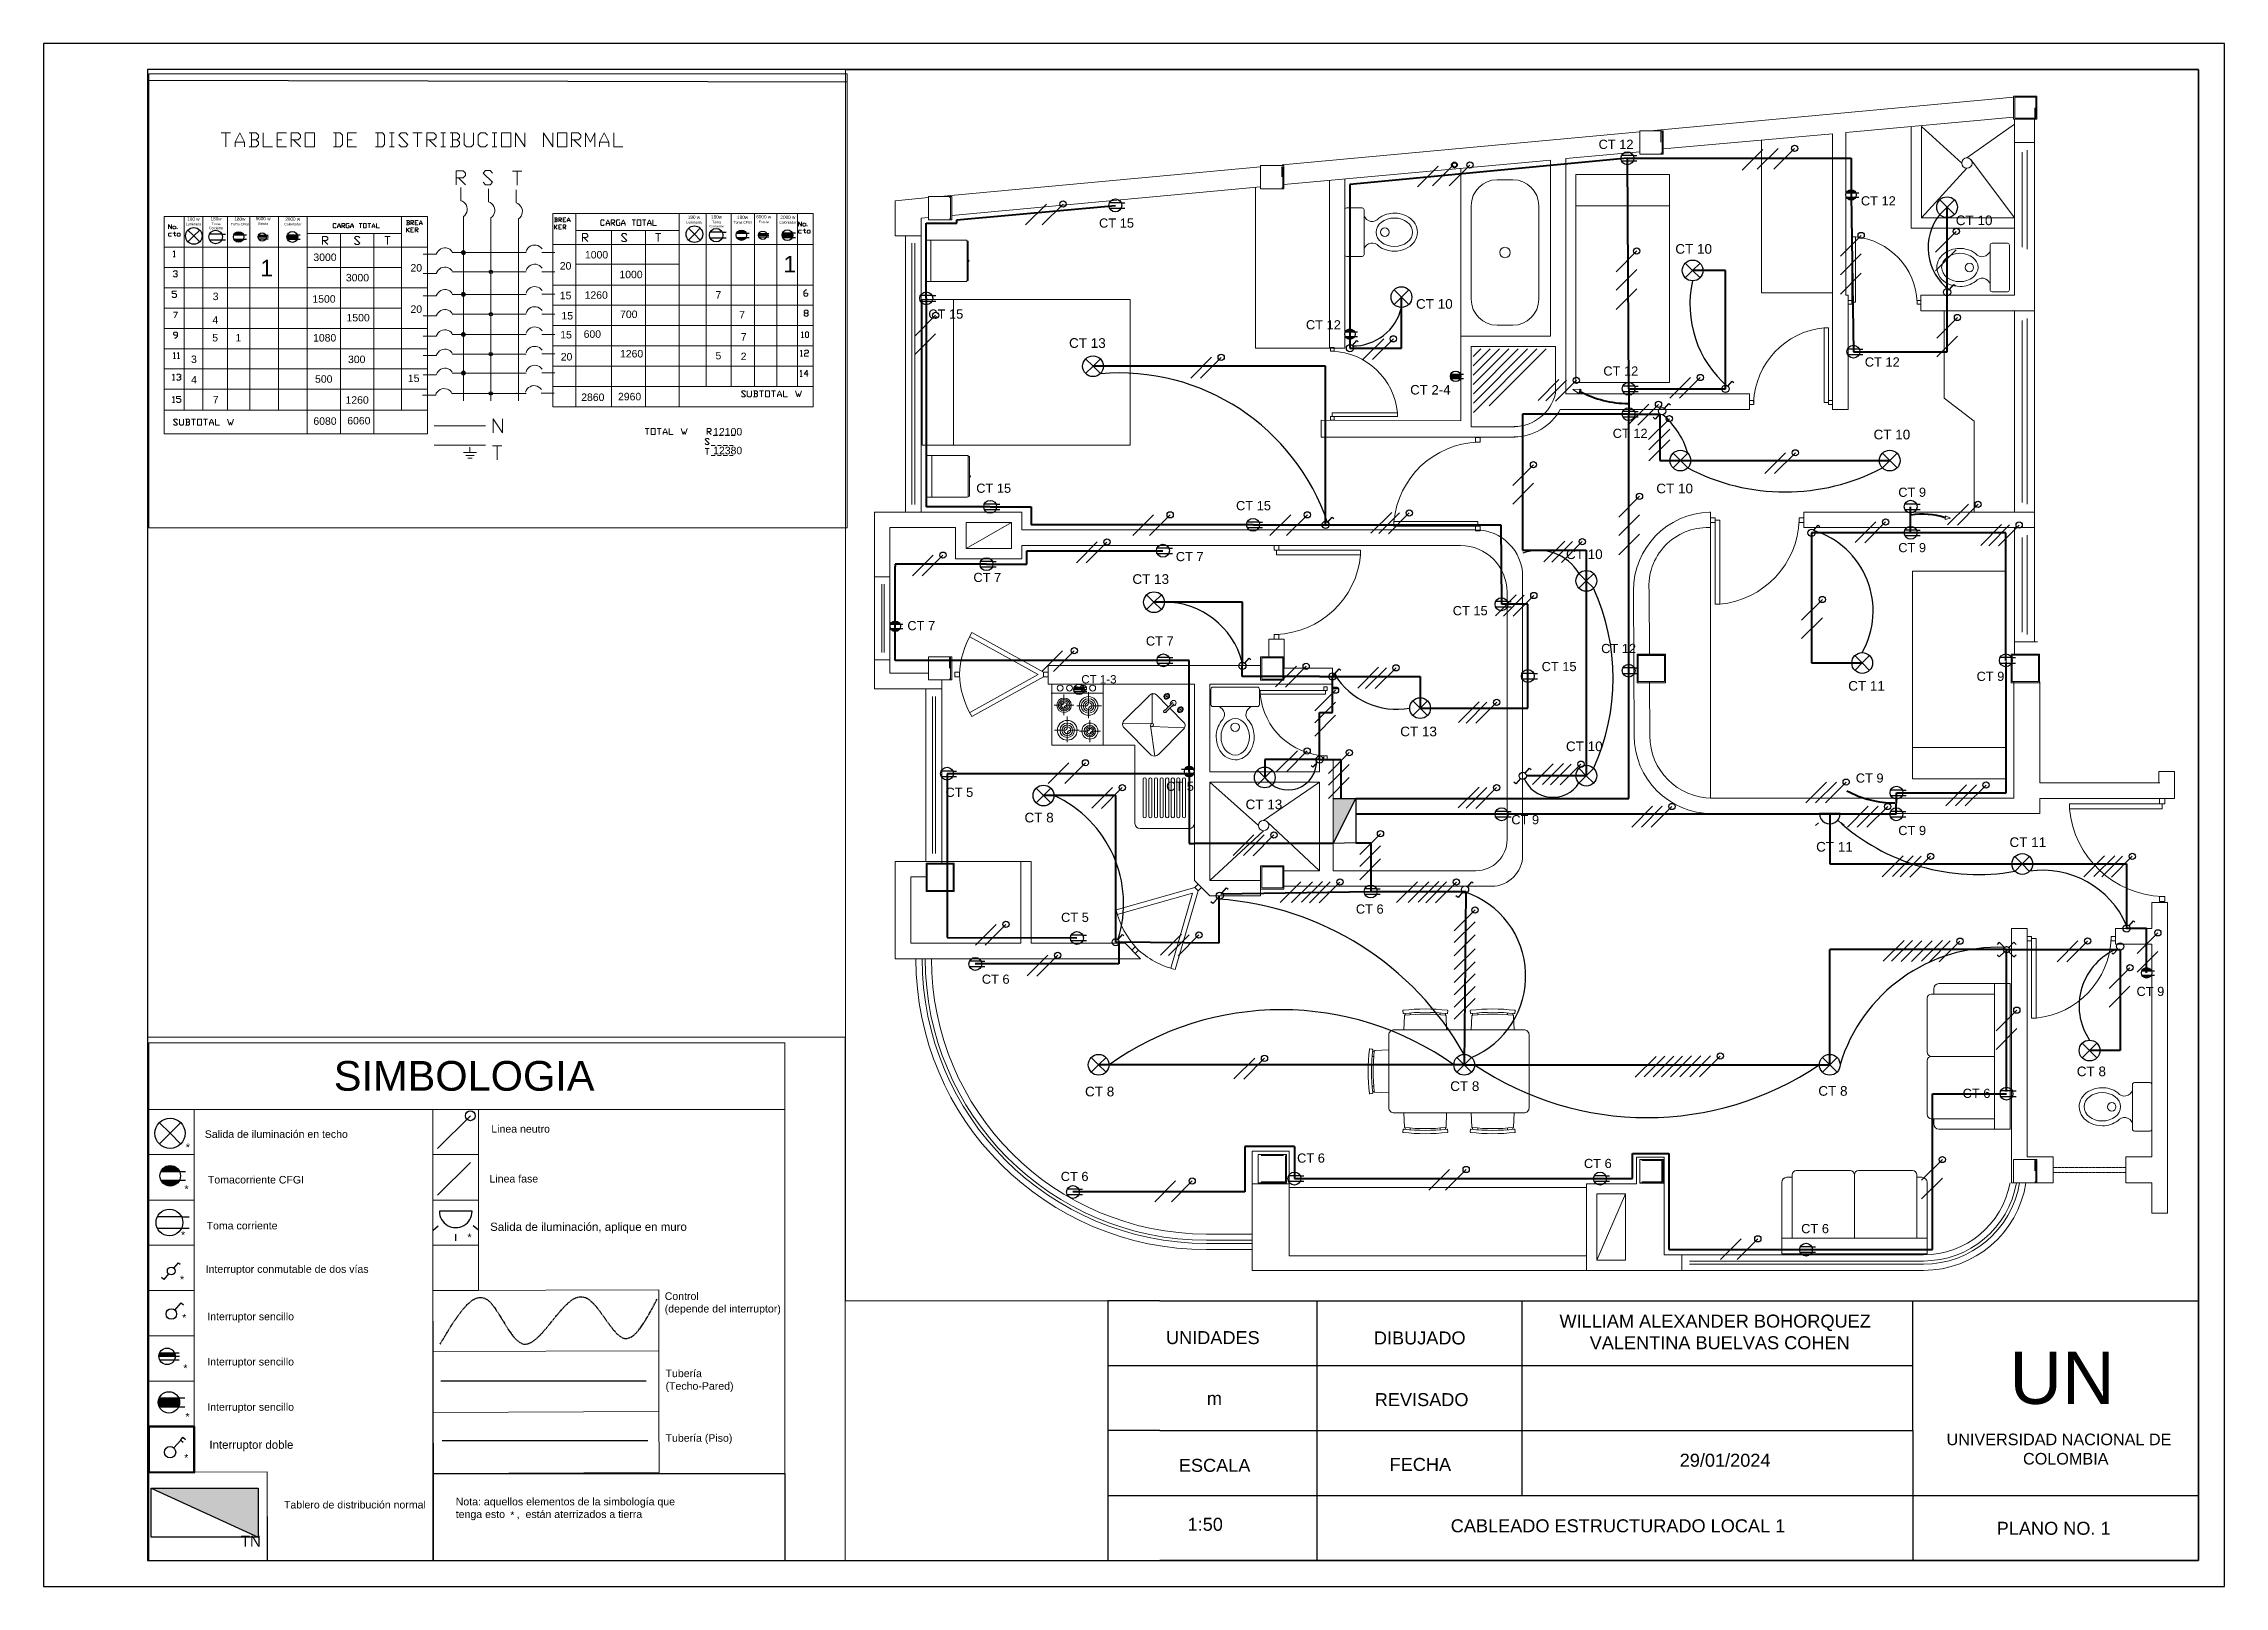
# Paper-space layout 'Apartamento 1' of a CAD drawing. Header units: metres, sheet in millimetres. Extents: x 0 to 420, y 0 to 297.
# The model-space entities are those that its viewports show. They can reach past a viewport. Long polylines and large blocks are cut down to what shows.
import ezdxf

# ---------------------------------------------------------------- set-up
doc = ezdxf.new("R2010")
doc.units = ezdxf.units.M
doc.header["$LTSCALE"] = 0.5
doc.linetypes.add('ACAD_ISO02W100', pattern=[15, 12, -3])
doc.linetypes.add('HIDDEN2', pattern=[4.7625, 3.175, -1.5875])
doc.layers.add('APARTAMENTO', color=252, linetype='Continuous', lineweight=5)
doc.layers.add('MUEBLES', color=56, linetype='Continuous', lineweight=9)
for name, color, linetype in [('CONTROL', 24, 'ACAD_ISO02W100'), ('CUADRO', 7, 'Continuous'), ('CUADRO DE SIMBOLO', 7, 'Continuous'), ('ENCHUFES', 5, 'Continuous'), ('FASES', 7, 'Continuous'), ('LUMINARIA', 1, 'Continuous'), ('TABLERO', 7, 'Continuous'), ('TUBERIA-PISO', 7, 'ACAD_ISO02W100'), ('TUBERIA-TECHO-PARED', 7, 'Continuous')]:
    doc.layers.add(name, color=color, linetype=linetype)
doc.styles.get("Standard").update_dxf_attribs({"font": 'arial.ttf'})

psp = doc.layouts.new('Apartamento 1')

# ---------------------------------------------------------------- texts
at = {"attachment_point": 1}
for s, width, gutter_width, heights, insert, char_height in [('WILLIAM ALEXANDER BOHORQUEZ\\P      VALENTINA BUELVAS COHEN', 66.124, 12.5, [0], (291.94, 52.32), 2.5), ('UNIDADES', 28.7098, 12.5, [0], (216.16, 49.14), 2.5), ('DIBUJADO', 34.0009, 12.5, [0], (256.2, 49.08), 2.5), ('\\pxt6,11;UN', 169.1813, 50.28, [0], (378.6, 45.18), 10.0554), ('m', 5.3831, 12.5, [5.21], (224.03, 37.44), 2.5), ('REVISADO', 30.6182, 12.5, [0], (256.37, 37.2), 2.5), ('UNIVERSIDAD NACIONAL DE \\P                 COLOMBIA', 47.7247, 11.16, [0], (366.49, 29.41), 2.2322), ('29/01/2024', 75.2789, 12.5, [0], (315.1, 25.53), 2.5), ('ESCALA', 24.6938, 12.5, [0], (218.64, 24.55), 2.5), ('FECHA', 23.5925, 12.5, [0], (259.23, 24.73), 2.5), ('1:50', 75.2789, 12.5, [0], (220.32, 13.2), 2.5), ('CABLEADO ESTRUCTURADO LOCAL 1', 165.1807, 12.5, [0], (271, 12.91), 2.5), ('PLANO NO. 1', 55, 12.5, [0], (376.15, 12.43), 2.5)]:
    psp.add_mtext_dynamic_manual_height_columns(s, width=width, gutter_width=gutter_width, heights=heights, dxfattribs=dict(at, insert=insert, char_height=char_height))

msp = doc.modelspace()

# ---------------------------------------------------------------- texts
at = {"layer": 'CUADRO', "insert": (41.425, 1.053), "char_height": 0.1, "attachment_point": 1}
msp.add_mtext_dynamic_manual_height_columns('APARTAMENTO 1', width=1.23242, gutter_width=12.5, heights=[0], dxfattribs=at)
at = {"layer": 'CUADRO DE SIMBOLO', "lineweight": 100, "attachment_point": 1}
for s, width, gutter_width, insert, char_height in [('\\pxt18;SIMBOLOGIA', 1.81394, 45.336, (53.215, 18.285), 0.18134), ('Salida de iluminación en techo', 0.94827, 11.516, (52.428, 17.862), 0.04606), ('\\pxt18;Linea neutro ', 1.22638, 11.516, (54.176, 17.894), 0.04606), ('\\pxt18;Tomacorriente CFGI', 1.22638, 11.516, (52.447, 17.584), 0.04606), ('\\pxt18;Linea fase', 1.22638, 11.516, (54.165, 17.59), 0.04606), ('\\pxt18;Toma corriente', 1.22638, 11.516, (52.439, 17.304), 0.04606), ('Salida de iluminación, aplique en muro', 1.23638, 12.5, (54.169, 17.299), 0.05), ('\\pxt18;Interruptor conmutable de dos vías', 1.22638, 11.516, (52.433, 17.039), 0.04606), ('Control \\P(depende del interruptor)', 0.96946, 11.516, (55.234, 16.874), 0.04606), ('Interruptor sencillo', 0.57155, 11.516, (52.443, 16.75), 0.04606), ('Interruptor sencillo', 0.57155, 11.516, (52.443, 16.474), 0.04606), ('Tubería\\P(Techo-Pared)', 0.96946, 11.516, (55.239, 16.403), 0.04606), ('Interruptor sencillo', 0.57155, 11.516, (52.443, 16.198), 0.04606), ('Interruptor doble', 0.62038, 12.5, (52.456, 15.97), 0.05), ('Tubería (Piso)', 0.96946, 11.516, (55.239, 16.009), 0.04606), ('Tablero de distribución normal', 0.82378, 11.516, (52.911, 15.602), 0.04606)]:
    msp.add_mtext_dynamic_manual_height_columns(s, width=width, gutter_width=gutter_width, heights=[0], dxfattribs=dict(at, insert=insert, char_height=char_height))
at = {"layer": 'CUADRO DE SIMBOLO', "ltscale": 0.5, "attachment_point": 1}
for s, width, insert, char_height in [('*', 0.06242, (52.312, 17.782), 0.0461), ('*', 0.06242, (52.304, 17.527), 0.0461), ('*', 0.06242, (52.283, 17.247), 0.0461), ('*', 0.06242, (54.03, 17.233), 0.0461), ('*', 0.06242, (52.277, 16.976), 0.0461), ('*', 0.06242, (52.29, 16.743), 0.0461), ('*', 0.06242, (52.297, 16.435), 0.0461), ('*', 0.06242, (52.31, 16.139), 0.0461), ('*', 0.06242, (52.302, 15.888), 0.0461), ('Nota: aquellos elementos de la simbología que tenga esto    ,  están aterrizados a tierra', 1.41879, (53.959, 15.621), 0.04607), ('*', 0.06242, (54.292, 15.539), 0.0461)]:
    msp.add_mtext_dynamic_manual_height_columns(s, width=width, gutter_width=0.592, heights=[0], dxfattribs=dict(at, insert=insert, char_height=char_height))
at = {"layer": 'ENCHUFES', "color": 5}
for s, height, p in [('CT 12', 0.0884, (48.938, 12.184)), ('CT 12', 0.0884, (51.464, 11.64)), ('CT 15', 0.0884, (44.128, 11.426)), ('CT 15', 0.0884, (42.484, 10.55)), ('CT 12', 0.0884, (46.12, 10.447)), ('CT 12', 0.0884, (51.502, 10.089)), ('CT 12', 0.0884, (48.984, 10.002)), ('CT 2-4', 0.0911, (47.124, 9.82)), ('CT 12', 0.0884, (49.074, 9.402)), ('CT 15', 0.0884, (42.945, 8.874)), ('CT 9', 0.0884, (51.824, 8.835)), ('CT 15', 0.0884, (45.447, 8.706)), ('CT 9', 0.0884, (51.824, 8.302)), ('CT 7', 0.0884, (44.867, 8.216)), ('CT 7', 0.0884, (42.918, 8.015)), ('CT 15', 0.0884, (47.534, 7.695)), ('CT 7', 0.0884, (42.282, 7.551)), ('CT 7', 0.0884, (44.579, 7.403)), ('CT 12', 0.0884, (48.963, 7.331)), ('CT 15', 0.0884, (48.39, 7.157)), ('CT 1-3', 0.0795, (43.957, 7.039)), ('CT 9', 0.0884, (52.578, 7.063)), ('CT 9', 0.0884, (51.415, 6.084)), ('CT 5', 0.0884, (42.649, 5.947)), ('CT 5', 0.0884, (44.774, 6.005)), ('CT 9', 0.0884, (48.098, 5.683)), ('CT 9', 0.0884, (51.824, 5.579)), ('CT 5', 0.0884, (43.762, 4.743)), ('CT 6', 0.0884, (46.601, 4.823)), ('CT 6', 0.0884, (42.999, 4.148)), ('CT 9', 0.0884, (54.118, 4.03)), ('CT 6', 0.0884, (52.444, 3.049)), ('CT 6', 0.0884, (46.035, 2.426)), ('CT 6', 0.0884, (48.797, 2.374)), ('CT 6', 0.0884, (43.759, 2.249)), ('CT 6', 0.0884, (50.889, 1.747))]:
    msp.add_text(s, height=height, dxfattribs=at).set_placement(p)
at = {"layer": 'LUMINARIA', "char_height": 0.0929, "attachment_point": 1}
for s, width, insert in [('CT 10', 0.35265, (52.378, 11.543)), ('CT 10', 0.35265, (49.677, 11.268)), ('CT 10', 0.35265, (47.18, 10.738)), ('CT 13', 0.35265, (43.839, 10.362)), ('CT 10', 0.35265, (51.586, 9.481)), ('CT 10', 0.35265, (49.494, 8.962)), ('CT 10', 0.35265, (48.624, 8.329)), ('CT 13', 0.35265, (44.449, 8.09)), ('CT 11', 0.35265, (51.342, 7.062)), ('CT 13', 0.35265, (47.028, 6.623)), ('CT 10', 0.35265, (48.624, 6.48)), ('CT 13', 0.35265, (45.539, 5.921)), ('CT 8', 0.35265, (43.41, 5.794)), ('CT 11', 0.35331, (51.033, 5.513)), ('CT 11', 0.34709, (52.895, 5.557)), ('CT 8', 0.30353, (53.543, 3.351)), ('CT 8', 0.30353, (47.509, 3.209)), ('CT 8', 0.30353, (43.993, 3.157)), ('CT 8', 0.30353, (51.054, 3.163))]:
    msp.add_mtext_dynamic_manual_height_columns(s, width=width, gutter_width=0.464, heights=[0], dxfattribs=dict(at, insert=insert))
at = {"layer": 'TABLERO', "attachment_point": 1}
for s, width, gutter_width, heights, insert, char_height in [('\\pxqc;100 w\\P{\\H0.75x;Luminaria}', 0.22533, 12.5, [0], (42.626, 17.85), 0.04), ('\\pxqc;180w\\P{\\H0.75x;Toma Corriente}', 0.22533, 12.5, [0], (42.899, 17.852), 0.04), ('\\pxqc;180w\\P{\\H0.75x;Toma CFGI}', 0.22533, 12.5, [0], (43.187, 17.849), 0.04), ('\\pxqc;6000 w\\P{\\H0.75x;Estufa}', 0.22533, 12.5, [0], (43.468, 17.855), 0.04), ('\\pxqc;2000 w\\P{\\H0.75x;Calentador}', 0.22533, 12.5, [0], (43.825, 17.849), 0.04), ('\\pxqc;180 w\\P{\\H0.75x;Luminaria}', 0.22533, 12.5, [0], (48.668, 17.871), 0.04), ('\\pxqc;180w\\P{\\H0.75x;Toma Corriente}', 0.22533, 12.5, [0], (48.941, 17.874), 0.04), ('\\pxqc;180w\\P{\\H0.75x;Toma CFGI}', 0.22533, 12.5, [0], (49.255, 17.87), 0.04), ('\\pxqc;6000 w\\P{\\H0.75x;Estufa}', 0.22533, 12.5, [0], (49.51, 17.876), 0.04), ('\\pxqc;2000 w\\P{\\H0.75x;Calentador}', 0.22533, 12.5, [0], (49.802, 17.87), 0.04), ('1000', 0.0901, 0.451, [0], (47.465, 17.443), 0.0901), ('1', 0.0901, 0.451, [0], (43.546, 17.338), 0.2), ('3000', 0.0901, 0.451, [0], (44.187, 17.413), 0.0901), ('20', 0.0901, 0.451, [0], (47.161, 17.309), 0.0901), ('1', 0.0901, 0.451, [0], (49.86, 17.384), 0.2), ('3000', 0.0901, 0.451, [0], (44.579, 17.167), 0.0901), ('20', 0.0901, 0.451, [0], (45.359, 17.285), 0.0901), ('1000', 0.0901, 0.451, [0], (47.881, 17.205), 0.0901), ('3', 0.0901, 0.451, [0], (42.972, 16.941), 0.0901), ('1500', 0.0901, 0.451, [0], (44.175, 16.91), 0.0901), ('15', 0.0901, 0.451, [0], (47.161, 16.951), 0.0901), ('1260', 0.0901, 0.451, [0], (47.461, 16.957), 0.0901), ('7', 0.0901, 0.451, [0], (49.041, 16.959), 0.0901), ('20', 0.0901, 0.451, [0], (45.359, 16.787), 0.0901), ('4', 0.0901, 0.451, [0], (42.968, 16.657), 0.0901), ('1500', 0.0901, 0.451, [0], (44.587, 16.684), 0.0901), ('15', 0.0901, 0.451, [0], (47.181, 16.707), 0.0901), ('700', 0.0901, 0.451, [0], (47.889, 16.725), 0.0901), ('7', 0.0901, 0.451, [0], (49.327, 16.72), 0.0901), ('5', 0.0901, 0.451, [0], (42.966, 16.442), 0.0901), ('1', 0.0901, 0.451, [0], (43.247, 16.442), 0.0901), ('1080', 0.0901, 0.451, [0], (44.183, 16.441), 0.0901), ('15', 0.0901, 0.451, [0], (47.167, 16.478), 0.0901), ('600', 0.0901, 0.451, [0], (47.449, 16.486), 0.0901), ('7', 0.0901, 0.451, [0], (49.346, 16.452), 0.0901), ('1260', 0.0901, 0.451, [0], (47.888, 16.249), 0.0901), ('3', 0.0901, 0.451, [0], (42.71, 16.182), 0.0901), ('300', 0.0901, 0.451, [0], (44.605, 16.181), 0.0901), ('20', 0.0901, 0.451, [0], (47.173, 16.212), 0.0901), ('5', 0.0901, 0.451, [0], (49.041, 16.226), 0.0901), ('2', 0.0901, 0.451, [0], (49.345, 16.217), 0.0901), ('4', 0.0901, 0.451, [0], (42.712, 15.937), 0.0901), ('500', 0.0901, 0.451, [0], (44.207, 15.944), 0.0901), ('15', 0.0901, 0.451, [0], (45.327, 15.952), 0.0901), ('2860', 0.0901, 0.451, [0], (47.42, 15.724), 0.0901), ('2960', 0.0901, 0.451, [0], (47.864, 15.732), 0.0901), ('7', 0.0901, 0.451, [0], (42.973, 15.695), 0.0901), ('1260', 0.0901, 0.451, [0], (44.575, 15.691), 0.0901), ('6080', 0.0901, 0.451, [0], (44.187, 15.436), 0.0901), ('6060', 0.0901, 0.451, [0.0921], (44.596, 15.441), 0.0901), ('12100', 0.0901, 0.451, [0], (49.013, 15.308), 0.0901), ('TN', 0.0557, 4.153, [0], (52.647, 15.39), 0.0664), ('12380', 0.0901, 0.451, [0], (49.013, 15.081), 0.0901)]:
    msp.add_mtext_dynamic_manual_height_columns(s, width=width, gutter_width=gutter_width, heights=heights, dxfattribs=dict(at, insert=insert, char_height=char_height))

# ---------------------------------------------------------------- blocks, each defined once
blk = doc.blocks.new('INODORO')
for p, q in [((0, -0.23), (0, 0.23)), ((0.02, 0.25), (0.18, 0.25)), ((0.2, 0.23), (0.2, -0.23)), ((0.18, -0.25), (0.02, -0.25))]:
    blk.add_line(p, q)
blk.add_circle((0.414, 0), 0.0438)
for centre, radius, start, end in [((0.02, 0.23), 0.02, 90, 180), ((0.18, 0.23), 0.02, 0, 90), ((0.283, 0.197), 0.0864, 196.4375, 322.7515), ((0.283, -0.197), 0.0864, 37.1646, 163.5625), ((0.02, -0.23), 0.02, 180, 270), ((0.18, -0.23), 0.02, 270, 0)]:
    blk.add_arc(centre, radius, start, end)
blk.add_ellipse((0.512, 0), major_axis=(0.188, 0), ratio=0.77871)
blk.add_open_spline([(0.352, -0.145), (0.364, -0.154), (0.378, -0.163), (0.444, -0.194), (0.504, -0.202), (0.629, -0.181), (0.692, -0.143), (0.741, -0.061), (0.75, -0.03), (0.75, 0), (0.75, 0.036), (0.737, 0.072), (0.671, 0.163), (0.591, 0.196), (0.453, 0.196), (0.396, 0.177), (0.352, 0.144)], degree=3, knots=[3.942102, 3.942102, 3.942102, 3.942102, 4.162638, 4.162638, 4.924422, 4.924422, 5.847984, 5.847984, 6.283185, 6.283185, 6.283185, 6.801532, 6.801532, 7.861895, 7.861895, 8.624417, 8.624417, 8.624417, 8.624417])
blk = doc.blocks.new('PUERTA2')
for p, q in [((-0.1, 0.925), (-0.05, 0.925)), ((-0.1, 0.025), (-0.1, 0.925)), ((-0.05, 0.925), (-0.05, 0.025)), ((-0.05, 0.025), (-0.05, 0.925)), ((-1, 0.05), (-0.95, 0.05)), ((-1, 0), (-1, 0.05)), ((-0.95, 0), (-1, 0)), ((-0.95, 0.05), (-0.95, 0.025)), ((-0.95, 0.025), (-0.95, 0)), ((-0.05, 0.025), (-0.1, 0.025)), ((-0.05, 0.05), (0, 0.05)), ((-0.05, 0), (-0.05, 0.05)), ((0, 0), (-0.05, 0)), ((0, 0.05), (0, 0.025)), ((0, 0.025), (0, 0))]:
    blk.add_line(p, q)
blk.add_arc((-0.011, -0.011), 0.94, 95.4546, 177.8185)
blk = doc.blocks.new('puerta vaiven')
for p, q in [((-0.023, 0.9), (0.022, 0.9)), ((-0.023, 0.855), (-0.023, 0.9)), ((0, 0.855), (-0.023, 0.855)), ((0.022, 0.855), (0, 0.855)), ((0.022, 0.9), (0.022, 0.855)), ((-0.023, 0.045), (-0.404, 0.735)), ((0, 0.097), (-0.365, 0.757)), ((0, 0.097), (0.365, 0.757)), ((0.022, 0.045), (0.404, 0.735)), ((-0.023, 0.045), (0.022, 0.045)), ((-0.023, 0), (-0.023, 0.045)), ((0, 0), (-0.023, 0)), ((-0.023, 0.045), (0.022, 0.045)), ((0.022, 0), (0, 0)), ((0.022, 0.045), (0.022, 0))]:
    blk.add_line(p, q)
for centre, start, end in [((0.032, 0.01), 92.1815, 121.0201), ((-0.032, 0.01), 58.9799, 87.8185)]:
    blk.add_arc(centre, 0.846, start, end)
blk = doc.blocks.new('*U139')
at = {"layer": 'LUMINARIA'}
for q in [(-0.071, 0.071), (-0.071, -0.071), (0.071, 0.071), (0.071, -0.071)]:
    blk.add_line((0, 0), q, dxfattribs=at)
blk.add_circle((0, 0), 0.1, dxfattribs=at)
blk = doc.blocks.new('Tomacorriente')
at = {"layer": 'ENCHUFES'}
for p, q in [((0.056, 0.026), (-0.056, 0.026)), ((0.056, 0.026), (0.092, 0.026)), ((-0.056, -0.026), (0.056, -0.026)), ((0.056, -0.026), (0.092, -0.026))]:
    blk.add_line(p, q, dxfattribs=at)
blk.add_circle((0, 0), 0.0621, dxfattribs=at)
blk = doc.blocks.new('Toma corriente CFGI 1 Fase')
at = {"layer": 'ENCHUFES', "lineweight": 40}
h = blk.add_hatch(color=256, dxfattribs=at)
h.dxf.hatch_style = 1
h.paths.add_polyline_path([(-0.045, 0.021), (0.045, 0.021, 0.63707)])
h.paths.add_polyline_path([(0.045, -0.021), (-0.045, -0.021, 0.63707)])
at = {"layer": 'ENCHUFES'}
for p, q in [((-0.045, 0.021), (0.074, 0.021)), ((-0.045, -0.021), (0.074, -0.021))]:
    blk.add_line(p, q, dxfattribs=at)
blk.add_circle((0, 0), 0.05, dxfattribs=at)
blk = doc.blocks.new('Tomacorriente de dos fases con neutro (208V)')
at = {"layer": 'ENCHUFES', "lineweight": 100}
h = blk.add_hatch(color=256, dxfattribs=at)
h.dxf.hatch_style = 1
h.paths.add_polyline_path([(0.045, 0.021), (-0.045, 0.021, 0.109518), (-0.05, 0), (0.05, 0, 0.109518)])
at = {"layer": 'ENCHUFES'}
for p, q in [((-0.05, 0), (0.075, 0)), ((-0.045, 0.021), (0.074, 0.021)), ((-0.045, -0.021), (0.074, -0.021))]:
    blk.add_line(p, q, dxfattribs=at)
blk.add_circle((0, 0), 0.05, dxfattribs=at)
blk = doc.blocks.new('INTERRUPTOR')
at = {"layer": 'LUMINARIA'}
for p, q in [((0.023, 0.026), (0.065, 0.074)), ((0.065, 0.074), (0.08, 0.061))]:
    blk.add_line(p, q, dxfattribs=at)
blk.add_circle((0, 0), 0.0347, dxfattribs=at)
blk = doc.blocks.new('Interruptor conmutable de cuatro vias')
at = {"layer": 'LUMINARIA'}
for p, q in [((-0.071, 0.071), (-0.092, 0.049)), ((-0.071, 0.071), (-0.021, 0.021)), ((0.071, 0.071), (0.021, 0.021)), ((0.071, 0.071), (0.092, 0.049)), ((-0.071, -0.071), (-0.092, -0.049)), ((-0.021, -0.021), (-0.071, -0.071)), ((0.071, -0.071), (0.021, -0.021)), ((0.071, -0.071), (0.092, -0.049))]:
    blk.add_line(p, q, dxfattribs=at)
blk.add_circle((0, 0), 0.03, dxfattribs=at)
blk = doc.blocks.new('MSB-P21G')
for p, q in [((-0.04, 0.8), (-0.56, 0.8)), ((0.04, 0.8), (0.56, 0.8)), ((-0.7, 0), (-0.7, 0.686389)), ((-0.65, 0.736389), (-0.6, 0.736389)), ((-0.6, 0.15), (-0.6, 0.76)), ((0, 0.15), (0, 0.76)), ((0.6, 0.15), (0.6, 0.76)), ((0.65, 0.736389), (0.6, 0.736389)), ((0.7, 0), (0.7, 0.686389)), ((-0.7, 0.15), (0.7, 0.15)), ((-0.7, 0), (0.7, 0))]:
    blk.add_line(p, q)
for centre, radius, start, end in [((-0.56, 0.76), 0.04, 90, 180), ((-0.04, 0.76), 0.04, 0, 90), ((0.04, 0.76), 0.04, 90, 180), ((0.56, 0.76), 0.04, 0, 90), ((-0.65, 0.686389), 0.05, 90, 180), ((0.65, 0.686389), 0.05, 0, 90)]:
    blk.add_arc(centre, radius, start, end)
blk = doc.blocks.new('Sala')
at = {"rotation": 270}
blk.add_blockref('MSB-P21G', (0, -0.7), dxfattribs=at)
blk.add_blockref('MSB-P21G', (1.9, -2.2))
blk = doc.blocks.new('Cama principal')
at = {"layer": 'MUEBLES'}
blk.add_line((3.152, 13.901), (1.752, 13.901), dxfattribs=at)
blk.add_lwpolyline([(3.152, 12.201), (3.152, 14.201), (1.752, 14.201), (1.752, 12.201)], close=True, dxfattribs=at)
blk = doc.blocks.new('MDC--S1G')
blk.add_line((0.9, -0.3), (0, -0.3))
blk.add_lwpolyline([(0, -2), (0.9, -2), (0.9, 0), (0, 0)], close=True)
blk = doc.blocks.new('Cama Secundaria')
at = {"layer": 'MUEBLES'}
blk.add_blockref('MDC--S1G', (0, 0), dxfattribs=at)
blk = doc.blocks.new('MGS---0G')
for p, q in [((-0.200223, -0.135859), (-0.206276, 0)), ((0.200223, -0.135859), (0.206276, 0)), ((-0.213121, -0.16037), (-0.216246, -0.182241)), ((-0.194029, -0.157922), (-0.194029, -0.14079)), ((-0.143664, -0.163377), (-0.143664, -0.146319)), ((0.143664, -0.163377), (0.143664, -0.146319)), ((0.194029, -0.157922), (0.194029, -0.14079)), ((0.213121, -0.16037), (0.216246, -0.182241))]:
    blk.add_line(p, q)
for centre, radius, start, end in [((-0.211297, -0.182948), 0.005, 171.868669, 262.086231), ((-0.208172, -0.161077), 0.005, 82.089944, 171.868669), ((0, 1.590742), 1.791231, 263.203343, 276.796657), ((0, 1.59187), 1.760266, 263.230774, 276.769226), ((-0.19523, -0.135591), 0.005, 183.077649, 262.510793), ((0, 1.621106), 1.772511, 263.65524, 276.34476), ((0.19523, -0.135591), 0.005, 277.489207, 356.922351), ((0.208172, -0.161077), 0.005, 8.131331, 97.910056), ((0.211297, -0.182948), 0.005, 277.913769, 8.131331)]:
    blk.add_arc(centre, radius, start, end)
blk = doc.blocks.new('Comedor')
blk.add_lwpolyline([(0.394, -1.3), (0.394, -0.05, 0.414214), (0.344, 0), (-0.356, 0, 0.414214), (-0.406, -0.05), (-0.406, -1.3, 0.414214), (-0.356, -1.35), (0.344, -1.35, 0.414214)], format="xyb", close=True)
at = {"rotation": 270}
for p in [(-0.406, -0.35), (-0.406, -1)]:
    blk.add_blockref('MGS---0G', p, dxfattribs=at)
at = {"xscale": -1, "rotation": 90}
for p in [(0.394, -0.35), (0.394, -1)]:
    blk.add_blockref('MGS---0G', p, dxfattribs=at)
blk.add_blockref('MGS---0G', (-0.006, -1.35))
blk = doc.blocks.new('MDM---1G')
for p, q in [((0.2, -0.05), (-0.2, -0.05)), ((-0.19, -0.41), (-0.19, -0.4)), ((-0.19, -0.41), (0.19, -0.41)), ((0.19, -0.41), (0.19, -0.4))]:
    blk.add_line(p, q)
blk.add_lwpolyline([(0.2, -0.39), (0.2, 0), (-0.2, 0), (-0.2, -0.39, 0.414214), (-0.19, -0.4), (0.19, -0.4, 0.414214)], format="xyb", close=True)
blk.add_arc((0, -0.41), 0.01, 180, 0)
blk = doc.blocks.new('Mesita de noche')
at = {"layer": 'MUEBLES'}
blk.add_blockref('MDM---1G', (0.2, 0), dxfattribs=at)
blk = doc.blocks.new('Salida iluminacion. aplique muro')
at = {"layer": 'LUMINARIA'}
for p, q in [((0.116, 0.138), (0.09, 0.107)), ((0, 0.1), (0, -0.1)), ((0.18, 0), (0.14, 0)), ((0.116, -0.138), (0.09, -0.107))]:
    blk.add_line(p, q, dxfattribs=at)
blk.add_arc((0, 0), 0.1, 270, 90, dxfattribs=at)
blk = doc.blocks.new('Tomacorriente de dos fases sin neutro (208v)')
at = {"layer": 'ENCHUFES'}
h = blk.add_hatch(color=256, dxfattribs=at)
h.dxf.hatch_style = 1
h.paths.add_polyline_path([(0.05, 0, 0.109518), (0.045, 0.021), (-0.045, 0.021, 0.109518), (-0.05, 0, 0.109518), (-0.045, -0.021), (0.045, -0.021, 0.109518)], flags=17)
h.paths.add_polyline_path([(0.045, 0.021), (-0.045, 0.021, 0.109518), (-0.05, 0, 0.109518), (-0.045, -0.021), (0.045, -0.021, 0.109518), (0.05, 0, 0.109518)], flags=17)
h = blk.add_hatch(color=256, dxfattribs=at)
h.dxf.hatch_style = 1
h.paths.add_polyline_path([(0.05, 0, 0.109518), (0.045, 0.021), (-0.045, 0.021, 0.109518), (-0.05, 0, 0.109518), (-0.045, -0.021), (0.045, -0.021, 0.109518)])
for p, q in [((-0.045, 0.021), (0.074, 0.021)), ((-0.045, -0.021), (0.074, -0.021))]:
    blk.add_line(p, q, dxfattribs=at)
blk.add_circle((0, 0), 0.05, dxfattribs=at)
blk = doc.blocks.new('CONMUTABLE')
at = {"layer": 'LUMINARIA'}
for p, q in [((-0.067, -0.076), (-0.087, -0.059)), ((-0.023, -0.026), (-0.067, -0.076))]:
    blk.add_line(p, q, dxfattribs=at)
blk.add_lwpolyline([(0.023, 0.026), (0.065, 0.074), (0.08, 0.061)], dxfattribs=at)
blk.add_circle((0, 0), 0.0347, dxfattribs=at)
blk = doc.blocks.new('FASE NEUTRO')
at = {"layer": 'FASES', "ltscale": 0.5}
h = blk.add_hatch(dxfattribs=at)
h.set_pattern_fill('ANGLE', color=256)
h.set_pattern_definition([(0, (0, 0), (0, 6.985), [5.08, -1.905]), (90, (0, 0), (-6.985, 4e-16), [5.08, -1.905])])
h.paths.add_polyline_path([(0.07, 0.1, 1), (0.13, 0.1, 1)])
blk.add_lwpolyline([(-0.1, -0.1), (0.1, 0.1)], dxfattribs=at)
blk.add_circle((0.1, 0.1), 0.03, dxfattribs=at)
blk = doc.blocks.new('FASE')
at = {"layer": 'FASES', "ltscale": 0.5}
blk.add_line((-0.1, -0.1), (0.1, 0.1), dxfattribs=at)
blk = doc.blocks.new('Tablero')
at = {"layer": 'TABLERO'}
h = blk.add_hatch(color=256, dxfattribs=at)
h.dxf.hatch_style = 1
h.paths.add_polyline_path([(-0.262, 0.12), (0.262, -0.12), (0.262, 0.12)])
blk.add_line((-0.262, 0.12), (0.262, -0.12), dxfattribs=at)
blk.add_lwpolyline([(0.262, -0.12), (-0.262, -0.12), (-0.262, 0.12), (0.262, 0.12)], close=True, dxfattribs=at)

# ---------------------------------------------------------------- hatches: boundary and pattern name
at = {"layer": 'APARTAMENTO'}
h = msp.add_hatch(dxfattribs=at)
h.set_pattern_fill('LINE', color=252, scale=0.02, angle=45, style=0)
h.set_pattern_definition([(45, (-1406.43809, -1048.134646), (-0.0449012806, 0.0449012806), [])])
h.paths.add_polyline_path([(47.733, 9.568), (48.473, 10.26), (47.731, 10.259)])
at = {"layer": 'TABLERO', "ltscale": 0.5}
h = msp.add_hatch(dxfattribs=at)
h.set_pattern_fill('ANGLE', color=256)
h.set_pattern_definition([(0, (-0.1574, 0.673), (0, 6.985), [5.08, -1.905]), (90, (-0.1574, 0.673), (-6.985, 4e-16), [5.08, -1.905])])
h.paths.add_polyline_path([(46.329, 15.745, 0.441341), (46.307, 15.725), (46.309, 15.725), (46.329, 15.725)])
h.paths.add_polyline_path([(46.329, 15.745), (46.329, 15.725), (46.331, 15.725), (46.347, 15.725, 0.387596)])
h.paths.add_polyline_path([(46.329, 15.725), (46.309, 15.725), (46.307, 15.725, 0.441341), (46.329, 15.706)])
h.paths.add_polyline_path([(46.347, 15.725), (46.331, 15.725), (46.329, 15.725), (46.329, 15.706, 0.387596)])
h.paths.add_polyline_path([(46.329, 16.22, 0.426542), (46.308, 16.2), (46.329, 16.2)])
h.paths.add_polyline_path([(46.329, 16.22), (46.329, 16.2), (46.348, 16.2, 0.401991)])
h.paths.add_polyline_path([(46.329, 16.2), (46.308, 16.2, 0.426542), (46.329, 16.18)])
h.paths.add_polyline_path([(46.348, 16.2), (46.329, 16.2), (46.329, 16.18, 0.401991)])
h.paths.add_polyline_path([(46.329, 16.7, 0.403052), (46.31, 16.68), (46.329, 16.68)])
h.paths.add_polyline_path([(46.329, 16.7), (46.329, 16.68), (46.35, 16.68, 0.425463)])
h.paths.add_polyline_path([(46.329, 16.68), (46.31, 16.68, 0.403052), (46.329, 16.66)])
h.paths.add_polyline_path([(46.35, 16.68), (46.329, 16.68), (46.329, 16.66, 0.425463)])
h.paths.add_polyline_path([(46.329, 17.211, 0.415165), (46.309, 17.191), (46.329, 17.191)])
h.paths.add_polyline_path([(46.329, 17.211), (46.329, 17.191), (46.349, 17.191, 0.413263)])
h.paths.add_polyline_path([(46.329, 17.191), (46.309, 17.191, 0.415165), (46.329, 17.171)])
h.paths.add_polyline_path([(46.349, 17.191), (46.329, 17.191), (46.329, 17.171, 0.413263)])
at = {"layer": 'TABLERO'}
h = msp.add_hatch(color=256, dxfattribs=at)
h.dxf.hatch_style = 1
h.paths.add_polyline_path([(46.6, 5.932), (46.382, 5.932), (46.382, 5.498)])

# ---------------------------------------------------------------- linework, layer by layer
at = {"layer": 'APARTAMENTO', "color": 252}
for p, q in [((49.434, 12.358), (52.935, 12.682)), ((53.138, 12.578), (53.138, 12.479)), ((53.138, 12.578), (53.138, 12.479)), ((51.947, 12.399), (51.947, 11.421)), ((52.047, 12.408), (52.047, 11.521)), ((52.435, 12.048), (52.047, 12.399)), ((52.485, 12.098), (52.942, 12.422)), ((52.942, 12.469), (52.942, 12.246)), ((53.136, 12.246), (53.136, 12.469)), ((45.891, 12.03), (49.335, 12.348)), ((49.538, 12.348), (49.538, 12.249)), ((49.538, 12.348), (49.538, 12.249)), ((49.549, 12.348), (49.549, 12.144)), ((49.549, 12.348), (49.549, 12.144)), ((50.506, 10.799), (50.506, 12.268)), ((51.192, 12.329), (51.192, 9.675)), ((51.32, 10.775), (51.32, 12.341)), ((52.942, 12.246), (53.136, 12.246)), ((52.942, 11.145), (52.942, 12.246)), ((53.136, 11.145), (53.136, 12.246)), ((42.597, 11.725), (45.684, 12.011)), ((45.887, 12.013), (45.887, 11.914)), ((48.474, 10.381), (48.474, 12.077)), ((48.624, 9.825), (48.624, 12.091)), ((52.485, 11.998), (52.047, 11.521)), ((52.522, 12.082), (52.942, 11.521)), ((46.348, 10.266), (46.348, 11.881)), ((46.494, 10.266), (46.494, 11.894)), ((42.164, 11.685), (42.485, 11.715)), ((42.699, 11.715), (42.699, 11.511)), ((42.699, 11.715), (42.699, 11.511)), ((42.699, 11.715), (42.699, 11.511)), ((42.699, 11.715), (42.699, 11.511)), ((42.699, 11.715), (42.699, 11.511)), ((45.635, 10.266), (45.635, 11.815)), ((52.942, 11.521), (52.047, 11.521)), ((52.942, 11.421), (52.942, 11.521)), ((42.414, 11.349), (42.164, 11.349)), ((52.942, 11.421), (51.947, 11.421)), ((52.942, 11.281), (52.942, 10.939)), ((53.136, 10.625), (53.136, 11.281)), ((52.942, 10.939), (52.942, 10.775)), ((51.191, 10.799), (50.506, 10.799)), ((51.342, 10.775), (51.32, 10.775)), ((51.342, 10.775), (51.342, 9.675)), ((52.042, 10.775), (52.942, 10.775)), ((52.042, 10.775), (52.042, 10.625)), ((52.042, 10.625), (53.136, 10.625)), ((52.267, 10.625), (52.267, 9.785)), ((52.942, 10.625), (52.942, 10.165)), ((52.942, 8.689), (52.942, 10.625)), ((53.136, 8.689), (53.136, 10.625)), ((47.612, 10.387), (47.612, 9.569)), ((47.612, 10.381), (47.612, 9.568)), ((47.612, 10.381), (48.474, 10.381)), ((48.624, 10.381), (48.624, 9.825)), ((46.494, 10.266), (45.635, 10.266)), ((46.494, 10.266), (46.348, 10.266)), ((47.712, 10.281), (47.712, 9.51)), ((47.712, 10.281), (48.524, 10.281)), ((48.524, 10.281), (48.524, 9.828)), ((48.624, 9.825), (50.392, 9.825)), ((50.392, 9.675), (50.392, 9.825)), ((51.342, 9.825), (51.342, 9.675)), ((52.267, 9.785), (52.555, 9.562)), ((48.57, 9.675), (50.392, 9.675)), ((51.192, 9.675), (51.342, 9.675)), ((46.268, 9.573), (47.612, 9.569)), ((46.268, 9.573), (46.268, 9.41)), ((48.131, 9.51), (47.712, 9.51)), ((52.555, 9.562), (52.555, 8.689)), ((46.268, 9.41), (48.124, 9.41)), ((48.131, 9.41), (47.612, 9.41)), ((41.964, 8.689), (41.964, 8.065)), ((41.964, 8.689), (43.384, 8.689)), ((41.964, 8.689), (43.384, 8.689)), ((42.747, 8.689), (43.384, 8.689)), ((43.384, 8.516), (43.384, 8.689)), ((43.384, 8.689), (43.384, 8.516)), ((50.006, 8.689), (50.015, 8.689)), ((50.015, 8.689), (50.015, 5.937)), ((50.015, 8.539), (50.015, 8.689)), ((50.916, 8.689), (53.136, 8.689)), ((50.916, 8.539), (50.916, 8.689)), ((52.942, 8.689), (53.136, 8.689)), ((53.136, 8.539), (53.136, 8.689)), ((42.114, 8.539), (42.114, 8.065)), ((42.747, 8.539), (42.114, 8.539)), ((42.747, 8.539), (42.747, 8.237)), ((42.847, 8.589), (43.284, 8.589)), ((42.847, 8.589), (42.847, 8.337)), ((42.847, 8.337), (43.284, 8.589)), ((43.284, 8.589), (43.284, 8.337)), ((47.757, 8.516), (43.384, 8.516)), ((50.003, 8.539), (50.015, 8.539)), ((50.916, 8.539), (53.136, 8.539)), ((52.942, 7.438), (52.942, 8.539)), ((53.136, 7.438), (53.136, 8.539)), ((42.847, 8.337), (43.284, 8.337)), ((43.384, 8.237), (43.384, 8.366)), ((47.607, 8.366), (43.384, 8.366)), ((43.384, 8.366), (43.384, 8.237)), ((42.747, 8.237), (43.384, 8.237)), ((41.964, 8.065), (42.114, 8.065)), ((41.964, 8.065), (41.964, 7.265)), ((42.037, 7.337), (42.037, 7.993)), ((42.058, 7.993), (42.058, 7.337)), ((42.114, 7.248), (42.114, 8.065)), ((48.207, 5.386), (48.207, 8.066)), ((48.057, 5.536), (48.057, 7.916)), ((45.762, 7.466), (45.912, 7.466)), ((45.762, 7.466), (45.762, 7.295)), ((45.912, 7.466), (45.912, 7.185)), ((42.114, 7.375), (42.114, 7.365)), ((52.942, 7.438), (52.942, 7.315)), ((52.942, 7.438), (53.166, 7.438)), ((41.964, 7.265), (41.964, 6.988)), ((41.964, 7.265), (42.114, 7.265)), ((42.114, 7.265), (42.114, 7.138)), ((42.688, 7.286), (42.688, 7.187)), ((42.688, 7.286), (42.688, 7.187)), ((42.699, 7.286), (42.699, 7.082)), ((42.699, 7.286), (42.699, 7.082)), ((42.699, 7.286), (42.699, 7.082)), ((42.699, 7.286), (42.699, 7.082)), ((42.699, 7.286), (42.699, 7.082)), ((45.684, 7.211), (43.639, 7.211)), ((43.639, 7.031), (43.639, 7.211)), ((45.908, 7.185), (46.375, 7.185)), ((46.375, 7.185), (46.375, 7.031)), ((42.485, 7.138), (42.114, 7.138)), ((42.614, 6.988), (42.614, 7.072)), ((42.688, 7.082), (42.699, 7.082)), ((52.936, 7.055), (52.936, 5.936)), ((53.186, 6.081), (53.186, 7.055)), ((41.964, 6.988), (42.464, 6.988)), ((42.459, 6.988), (42.459, 5.326)), ((42.464, 6.988), (42.614, 6.988)), ((42.614, 6.988), (42.614, 5.326)), ((43.639, 7.031), (45.046, 7.031)), ((43.79, 6.859), (43.79, 6.933)), ((44.027, 6.852), (44.027, 6.956)), ((44.611, 6.921), (44.373, 6.684)), ((44.64, 6.944), (44.64, 6.655)), ((44.795, 6.814), (44.681, 6.928)), ((45.046, 5.143), (45.046, 7.031)), ((45.196, 7.031), (46.375, 7.031)), ((45.196, 6.189), (45.196, 7.031)), ((53.186, 6.211), (53.186, 6.96)), ((43.697, 6.829), (43.76, 6.829)), ((43.79, 6.799), (43.79, 6.735)), ((43.884, 6.829), (43.82, 6.829)), ((43.915, 6.822), (43.997, 6.822)), ((44.027, 6.792), (44.027, 6.706)), ((44.15, 6.822), (44.057, 6.822)), ((44.837, 6.856), (44.764, 6.782)), ((44.777, 6.769), (44.85, 6.843)), ((44.808, 6.801), (44.945, 6.664)), ((44.818, 6.791), (44.808, 6.801)), ((43.822, 6.618), (43.822, 6.721)), ((44.04, 6.61), (44.04, 6.686)), ((44.356, 6.65), (44.64, 6.655)), ((43.792, 6.588), (43.699, 6.588)), ((43.822, 6.558), (43.822, 6.472)), ((43.852, 6.588), (43.935, 6.588)), ((44.01, 6.58), (43.941, 6.58)), ((44.04, 6.55), (44.04, 6.472)), ((44.07, 6.58), (44.142, 6.58)), ((44.631, 6.35), (44.367, 6.614)), ((44.665, 6.338), (44.623, 6.634)), ((44.952, 6.613), (44.637, 6.625)), ((44.939, 6.594), (44.701, 6.356)), ((44.166, 6.444), (44.474, 6.444)), ((44.474, 5.691), (44.474, 6.444)), ((46.251, 6.306), (46.251, 6.189)), ((46.383, 6.306), (46.251, 6.306)), ((46.383, 6.306), (46.383, 5.236)), ((45.196, 6.189), (46.251, 6.189)), ((54.334, 6.192), (54.484, 6.192)), ((54.334, 6.192), (54.334, 6.081)), ((54.484, 6.192), (54.484, 5.931)), ((44.553, 5.758), (44.553, 6.117)), ((44.583, 5.758), (44.583, 6.117)), ((44.607, 5.758), (44.607, 6.117)), ((44.637, 5.758), (44.637, 6.117)), ((44.661, 5.758), (44.661, 6.117)), ((44.691, 5.758), (44.691, 6.117)), ((44.715, 5.758), (44.715, 6.117)), ((44.745, 5.758), (44.745, 6.117)), ((44.769, 5.758), (44.769, 6.117)), ((44.799, 5.758), (44.799, 6.117)), ((44.823, 5.758), (44.823, 6.117)), ((44.853, 5.758), (44.853, 6.117)), ((44.877, 5.758), (44.877, 6.117)), ((44.907, 5.758), (44.907, 6.117)), ((44.931, 5.758), (44.931, 6.117)), ((44.961, 5.758), (44.961, 6.117)), ((45.196, 5.143), (45.196, 6.089)), ((46.251, 6.089), (45.196, 6.089)), ((45.663, 5.671), (45.196, 6.089)), ((45.713, 5.721), (46.251, 6.089)), ((46.251, 6.089), (46.251, 5.236)), ((53.816, 6.081), (53.186, 6.081)), ((54.342, 6.081), (53.816, 6.081)), ((52.936, 5.936), (50.015, 5.936)), ((53.186, 5.786), (53.186, 5.931)), ((54.286, 5.931), (53.186, 5.931)), ((54.484, 5.931), (54.286, 5.931)), ((52.936, 5.786), (50.031, 5.786)), ((53.186, 5.786), (52.936, 5.786)), ((45.008, 5.641), (44.524, 5.641)), ((45.713, 5.621), (45.196, 5.143)), ((45.75, 5.704), (46.251, 5.236)), ((42.164, 4.389), (42.164, 5.326)), ((42.164, 5.326), (42.614, 5.326)), ((42.614, 5.326), (43.374, 5.326)), ((42.614, 5.326), (42.614, 5.309)), ((43.374, 5.326), (43.374, 4.539)), ((43.474, 5.326), (43.374, 5.326)), ((43.474, 4.539), (43.474, 5.326)), ((46.251, 5.236), (45.908, 5.236)), ((46.383, 5.236), (47.757, 5.236)), ((42.314, 4.539), (42.314, 5.176)), ((42.314, 5.176), (42.46, 5.176)), ((45.046, 5.143), (45.194, 4.993)), ((45.196, 5.143), (45.684, 5.143)), ((45.908, 5.086), (47.907, 5.086)), ((46.246, 5.086), (47.463, 5.086)), ((45.194, 4.993), (45.684, 4.993)), ((54.266, 4.931), (54.266, 4.68)), ((54.416, 4.931), (54.266, 4.931)), ((54.416, 4.931), (54.416, 4.68)), ((53.066, 4.68), (52.916, 4.68)), ((52.916, 4.68), (52.916, 2.231)), ((53.066, 4.68), (53.066, 2.481)), ((53.916, 4.68), (53.916, 4.53)), ((54.266, 4.68), (53.916, 4.68)), ((54.416, 4.68), (54.416, 2.231)), ((42.314, 4.539), (43.374, 4.539)), ((43.474, 4.539), (44.378, 4.539)), ((44.378, 4.539), (44.526, 4.389)), ((54.266, 4.53), (53.916, 4.53)), ((54.266, 4.53), (54.266, 2.481)), ((42.164, 4.389), (44.526, 4.389)), ((45.601, 1.739), (45.601, 2.536)), ((45.959, 2.536), (45.601, 2.536)), ((45.959, 2.536), (45.959, 1.529)), ((45.659, 2.506), (45.933, 2.506)), ((45.659, 2.506), (45.659, 2.232)), ((45.689, 2.496), (45.903, 2.496)), ((45.923, 2.496), (45.923, 2.242)), ((45.923, 2.496), (45.923, 2.242)), ((45.923, 2.496), (45.923, 2.242)), ((45.923, 2.496), (45.923, 2.242)), ((45.923, 2.496), (45.923, 2.242)), ((45.933, 2.506), (45.933, 2.232)), ((49.57, 2.479), (49.302, 2.479)), ((49.302, 2.479), (49.302, 2.223)), ((49.335, 2.456), (49.558, 2.456)), ((49.335, 2.456), (49.335, 2.232)), ((49.355, 2.446), (49.537, 2.446)), ((49.558, 2.456), (49.558, 2.232)), ((49.57, 2.479), (49.57, 1.539)), ((53.316, 2.481), (53.066, 2.481)), ((53.138, 2.447), (53.138, 2.348)), ((53.138, 2.447), (53.138, 2.348)), ((53.149, 2.447), (53.149, 2.243)), ((53.149, 2.447), (53.149, 2.243)), ((53.149, 2.447), (53.149, 2.243)), ((53.316, 2.481), (53.316, 2.231)), ((54.266, 2.481), (54.016, 2.481)), ((54.016, 2.481), (54.016, 2.231)), ((54.416, 2.389), (54.416, 1.939)), ((45.959, 2.223), (45.601, 2.223)), ((45.659, 2.232), (45.933, 2.232)), ((45.689, 2.242), (45.903, 2.242)), ((45.923, 2.242), (45.903, 2.242)), ((45.923, 2.242), (45.903, 2.242)), ((45.923, 2.242), (45.903, 2.242)), ((45.923, 2.242), (45.903, 2.242)), ((45.923, 2.242), (45.903, 2.242)), ((45.959, 2.187), (48.822, 2.187)), ((49.302, 2.223), (48.822, 2.223)), ((48.822, 1.389), (48.822, 2.223)), ((49.335, 2.232), (49.558, 2.232)), ((49.355, 2.242), (49.537, 2.242)), ((53.316, 2.231), (52.916, 2.231)), ((54.266, 2.231), (54.016, 2.231)), ((54.266, 2.231), (54.266, 1.939)), ((48.922, 1.489), (48.922, 2.127)), ((48.922, 2.127), (49.196, 2.127)), ((48.922, 1.489), (49.196, 2.127)), ((49.196, 2.127), (49.196, 1.489)), ((54.416, 1.939), (54.266, 1.939)), ((45.601, 1.739), (45.164, 1.739)), ((45.601, 1.739), (45.601, 1.389)), ((45.601, 1.589), (45.164, 1.589)), ((48.822, 1.529), (45.959, 1.529)), ((49.196, 1.489), (48.922, 1.489)), ((49.741, 1.539), (49.57, 1.539)), ((49.741, 1.389), (49.741, 1.539))]:
    msp.add_line(p, q, dxfattribs=at)
at = {"layer": 'APARTAMENTO', "color": 252, "ltscale": 0.05}
for p, q in [((52.935, 12.49), (51.32, 12.341)), ((51.192, 12.329), (49.559, 12.184)), ((49.335, 12.155), (48.624, 12.091)), ((48.266, 12.058), (45.908, 11.84)), ((48.474, 12.077), (48.266, 12.058)), ((45.684, 11.819), (42.709, 11.544)), ((42.164, 11.685), (42.164, 11.349)), ((42.485, 11.523), (42.414, 11.517)), ((42.414, 11.517), (42.414, 11.349)), ((42.264, 11.349), (42.264, 8.689)), ((42.414, 11.349), (42.414, 8.689)), ((49.274, 7.933), (49.281, 6.536)), ((49.424, 7.933), (49.427, 7.315)), ((49.429, 7.055), (49.431, 6.536)), ((54.416, 4.68), (54.416, 2.231)), ((54.266, 4.53), (54.266, 2.481)), ((52.066, 1.539), (49.741, 1.539)), ((49.741, 1.389), (45.601, 1.389)), ((52.066, 1.389), (49.741, 1.389))]:
    msp.add_line(p, q, dxfattribs=at)
at = {"layer": 'APARTAMENTO', "color": 252, "ltscale": 0.025}
for p, q in [((53.016, 11.238), (53.016, 12.153)), ((53.066, 11.219), (53.066, 12.172)), ((42.324, 11.277), (42.324, 8.76)), ((42.354, 11.277), (42.354, 8.76)), ((53.016, 8.782), (53.016, 10.531)), ((53.066, 8.763), (53.066, 10.551)), ((53.016, 7.531), (53.016, 8.445)), ((53.066, 7.511), (53.066, 8.465)), ((42.524, 6.913), (42.524, 5.401)), ((42.554, 5.401), (42.554, 6.913)), ((45.601, 1.679), (45.164, 1.679)), ((45.601, 1.649), (45.164, 1.649)), ((52.066, 1.479), (49.813, 1.479)), ((52.066, 1.449), (49.813, 1.449))]:
    msp.add_line(p, q, dxfattribs=at)
at = {"layer": 'APARTAMENTO', "color": 252, "ltscale": 0.1}
for p, q in [((47.612, 11.998), (47.612, 10.387)), ((48.112, 11.887), (47.962, 11.887)), ((47.712, 11.637), (47.712, 10.737)), ((48.362, 11.637), (48.362, 10.737)), ((48.112, 10.487), (47.962, 10.487))]:
    msp.add_line(p, q, dxfattribs=at)
at = {"layer": 'APARTAMENTO', "color": 252, "linetype": 'ByBlock'}
for p, q in [((44.166, 6.944), (43.666, 6.944)), ((43.672, 6.444), (43.672, 7.031)), ((44.166, 6.444), (44.166, 7.031)), ((43.672, 6.444), (44.166, 6.444))]:
    msp.add_line(p, q, dxfattribs=at)
at = {"layer": 'APARTAMENTO'}
msp.add_line((45.046, 7.031), (45.04, 7.031), dxfattribs=at)
at = {"layer": 'APARTAMENTO', "color": 252, "linetype": 'HIDDEN2', "ltscale": 0.025}
for p, q in [((54.016, 2.381), (53.316, 2.381)), ((54.016, 2.331), (53.316, 2.331))]:
    msp.add_line(p, q, dxfattribs=at)
at = {"layer": 'APARTAMENTO', "color": 252}
for points in [[(52.935, 12.693), (53.159, 12.693), (53.159, 12.469), (52.935, 12.469)], [(52.945, 12.683), (53.149, 12.683), (53.149, 12.479), (52.945, 12.479)], [(49.335, 12.358), (49.559, 12.358), (49.559, 12.134), (49.335, 12.134)], [(45.684, 12.023), (45.908, 12.023), (45.908, 11.799), (45.684, 11.799)], [(42.485, 11.725), (42.709, 11.725), (42.709, 11.501), (42.485, 11.501)], [(49.582, 7.046), (49.309, 7.046), (49.309, 7.32), (49.582, 7.32)], [(49.309, 7.046), (49.309, 7.319), (49.583, 7.319), (49.583, 7.046)], [(53.183, 7.046), (52.91, 7.046), (52.91, 7.32), (53.183, 7.32)], [(53.183, 7.046), (52.91, 7.046), (52.91, 7.32), (53.183, 7.32)], [(42.485, 7.296), (42.709, 7.296), (42.709, 7.072), (42.485, 7.072)], [(45.684, 7.295), (45.908, 7.295), (45.908, 7.071), (45.684, 7.071)], [(45.694, 7.285), (45.898, 7.285), (45.898, 7.081), (45.694, 7.081)], [(42.462, 5.309), (42.734, 5.309), (42.734, 5.035), (42.462, 5.035)], [(42.462, 5.309), (42.734, 5.309), (42.734, 5.035), (42.462, 5.035)], [(45.684, 5.284), (45.908, 5.284), (45.908, 5.06), (45.684, 5.06)], [(45.694, 5.274), (45.898, 5.274), (45.898, 5.07), (45.694, 5.07)], [(49.335, 2.456), (49.564, 2.456), (49.564, 2.227), (49.335, 2.227)], [(52.935, 2.457), (53.159, 2.457), (53.159, 2.233), (52.935, 2.233)]]:
    msp.add_lwpolyline(points, close=True, dxfattribs=at)
for points in [[(49.538, 12.348), (49.549, 12.348), (49.549, 12.144), (49.538, 12.144)], [(45.887, 12.013), (45.898, 12.013), (45.898, 11.809), (45.887, 11.809)], [(42.688, 11.715), (42.699, 11.715), (42.699, 11.511), (42.688, 11.511)], [(42.688, 7.286), (42.699, 7.286), (42.699, 7.082), (42.688, 7.082)], [(42.688, 7.286), (42.699, 7.286), (42.699, 7.082), (42.688, 7.082)], [(45.704, 7.081), (45.694, 7.081), (45.694, 7.285), (45.704, 7.285)], [(45.704, 7.081), (45.694, 7.081), (45.694, 7.285), (45.704, 7.285)], [(49.572, 7.056), (49.319, 7.056), (49.319, 7.31), (49.572, 7.31), (49.572, 7.056)], [(49.319, 7.056), (49.319, 7.309), (49.573, 7.309), (49.573, 7.056), (49.319, 7.056)], [(53.173, 7.056), (52.92, 7.056), (52.92, 7.31), (53.173, 7.31), (53.173, 7.056)], [(42.472, 5.299), (42.724, 5.299), (42.724, 5.045), (42.472, 5.045), (42.472, 5.299)], [(42.472, 5.299), (42.724, 5.299), (42.724, 5.045), (42.472, 5.045), (42.472, 5.299)], [(42.705, 5.299), (42.724, 5.299), (42.724, 5.045), (42.705, 5.045)], [(42.705, 5.299), (42.724, 5.299), (42.724, 5.045), (42.705, 5.045)], [(45.684, 4.993), (45.684, 5.06)], [(49.537, 2.446), (49.548, 2.446), (49.548, 2.242), (49.537, 2.242)], [(53.138, 2.447), (53.149, 2.447), (53.149, 2.243), (53.138, 2.243)]]:
    msp.add_lwpolyline(points, dxfattribs=at)
at = {"layer": 'APARTAMENTO', "color": 252, "ltscale": 0.1}
for centre in [(52.485, 12.048), (48.037, 11.187), (45.713, 5.671)]:
    msp.add_circle(centre, 0.05, dxfattribs=at)
at = {"layer": 'APARTAMENTO', "color": 252, "linetype": 'ByBlock'}
for centre, radius in [((43.753, 6.994), 0.0287), ((43.843, 6.994), 0.0287), ((43.91, 6.997), 0.0139), ((43.977, 6.994), 0.0287), ((44.066, 6.994), 0.0287), ((43.791, 6.829), 0.0696), ((43.791, 6.829), 0.0553), ((43.791, 6.829), 0.0409), ((43.791, 6.829), 0.0266), ((44.027, 6.822), 0.0897), ((44.027, 6.822), 0.0698), ((44.027, 6.822), 0.0512), ((44.027, 6.822), 0.0325), ((43.822, 6.588), 0.0952), ((43.822, 6.588), 0.0698), ((44.04, 6.58), 0.0769), ((43.822, 6.588), 0.0512), ((43.822, 6.588), 0.0325), ((44.04, 6.58), 0.0553), ((44.04, 6.58), 0.0409), ((44.04, 6.58), 0.0266)]:
    msp.add_circle(centre, radius, dxfattribs=at)
at = {"layer": 'APARTAMENTO', "color": 252, "ltscale": 0.1}
for centre, start, end in [((47.962, 11.637), 90, 180), ((48.112, 11.637), 0, 90), ((47.962, 10.737), 180, 270), ((48.112, 10.737), 270, 0)]:
    msp.add_arc(centre, 0.25, start, end, dxfattribs=at)
at = {"layer": 'APARTAMENTO', "color": 252}
for centre, radius, start, end in [((48.12, 9.926), 0.415, 270.5263, 346.4468), ((48.12, 9.926), 0.515, 270.5263, 330.8685), ((50.031, 7.932), 0.757, 91.8629, 179.9861), ((50.031, 7.932), 0.757, 91.8629, 179.9861), ((47.757, 8.066), 0.45, 0, 90), ((49.985, 7.977), 0.562, 88.1395, 184.4832), ((47.607, 7.916), 0.45, 0, 90), ((43.76, 6.859), 0.03, 270, 0), ((43.82, 6.799), 0.03, 90, 180), ((43.997, 6.852), 0.03, 270, 0), ((44.057, 6.792), 0.03, 90, 180), ((43.792, 6.618), 0.03, 270, 0), ((43.852, 6.558), 0.03, 90, 180), ((44.01, 6.61), 0.03, 270, 0), ((44.07, 6.55), 0.03, 90, 180), ((50.031, 6.536), 0.6, 180, 270), ((44.524, 5.691), 0.05, 180, 270), ((44.996, 5.691), 0.05, 270, 360), ((47.757, 5.536), 0.3, 270, 0), ((47.907, 5.386), 0.3, 270, 0), ((45.164, 4.389), 2.8, 180, 270), ((45.164, 4.389), 2.65, 180, 270)]:
    msp.add_arc(centre, radius, start, end, dxfattribs=at)
at = {"layer": 'APARTAMENTO'}
msp.add_arc((50.031, 6.536), 0.75, 180, 270, dxfattribs=at)
at = {"layer": 'APARTAMENTO', "color": 252, "ltscale": 0.025}
for centre, radius, start, end in [((45.164, 4.389), 2.74, 180, 270), ((45.164, 4.389), 2.71, 180, 270), ((52.066, 2.389), 0.94, 270, 350.3354), ((52.066, 2.389), 0.91, 270, 350.0135)]:
    msp.add_arc(centre, radius, start, end, dxfattribs=at)
at = {"layer": 'APARTAMENTO', "color": 252, "ltscale": 0.05}
for radius, end in [(1, 350.9203), (0.85, 349.3006)]:
    msp.add_arc((52.066, 2.389), radius, 270, end, dxfattribs=at)
at = {"layer": 'APARTAMENTO', "color": 252, "extrusion": (0, 0, -1)}
for centre, major_axis, start_param, end_param in [((44.643, 6.89), (-0.0382, -0.0382), 1.570796, 3.141593), ((44.403, 6.654), (0.0382, 0.0382), 3.141593, 4.712389), ((44.568, 5.758), (-0.015, 0), 3.141593, 6.283185), ((44.622, 5.758), (0.015, 0), 0, 3.141593), ((44.676, 5.758), (-0.015, 0), 3.141593, 6.283185), ((44.73, 5.758), (-0.015, 0), 3.141593, 6.283185), ((44.784, 5.758), (-0.015, 0), 3.141593, 6.283185), ((44.838, 5.758), (-0.015, 0), 3.141593, 6.283185), ((44.892, 5.758), (-0.015, 0), 3.141593, 6.283185), ((44.946, 5.758), (-0.015, 0), 3.141593, 6.283185)]:
    msp.add_ellipse(centre, major_axis=major_axis, ratio=0.833333, start_param=start_param, end_param=end_param, dxfattribs=at)
at = {"layer": 'APARTAMENTO', "color": 252}
for centre, major_axis, start_param, end_param in [((44.78, 6.915), (0.0214, 0.0214), -1.570796, 4.712389), ((44.78, 6.915), (-0.0153, -0.0153), 1.570796326783585, 7.853981633963171), ((44.78, 6.915), (-0.00422, -0.00422), 1.570796326771469, 7.853981633951055), ((44.765, 6.771), (-0.0115, -0.0115), 3.889506, 8.676865), ((44.842, 6.848), (0.0214, 0.0214), 3.517748, 9.048623), ((44.91, 6.786), (0.0214, 0.0214), -1.570796, 4.712389), ((44.91, 6.786), (-0.0153, -0.0153), 1.570796326794014, 7.853981633973598), ((44.91, 6.786), (0.00422, 0.00422), -1.570796, 4.712389), ((44.638, 6.64), (-0.0115, -0.0115), 1.570796326786477, 7.853981633966062), ((44.765, 6.771), (-0.00995, -0.00995), 4.051203, 8.515168), ((44.765, 6.771), (-0.00934, -0.00934), 4.140507, 8.425864), ((44.907, 6.626), (-0.0382, -0.0382), 1.570796, 3.141593), ((44.669, 6.388), (0.0382, 0.0382), 3.141593, 4.712389), ((44.568, 6.117), (-0.015, 0), 3.141593, 6.283185), ((44.622, 6.117), (0.015, 0), 0, 3.141593), ((44.676, 6.117), (-0.015, 0), 3.141593, 6.283185), ((44.73, 6.117), (-0.015, 0), 3.141593, 6.283185), ((44.784, 6.117), (-0.015, 0), 3.141593, 6.283185), ((44.838, 6.117), (-0.015, 0), 3.141593, 6.283185), ((44.892, 6.117), (-0.015, 0), 3.141593, 6.283185), ((44.946, 6.117), (-0.015, 0), 3.141593, 6.283185)]:
    msp.add_ellipse(centre, major_axis=major_axis, ratio=0.833333, start_param=start_param, end_param=end_param, dxfattribs=at)
at = {"layer": 'CONTROL', "linetype": 'ByBlock'}
for centre, radius, start, end in [((52.62, 11.234), 0.509, 141.193, 233.2234), ((50.857, 10.685), 1.039, 167.2313, 229.4038), ((46.57, 10.771), 0.484, 269.471, 346.4702), ((44.319, 7.906), 2.122, 18.6838, 94.82), ((49.056, 9.038), 0.772, 16.3226, 49.5974), ((50.734, 10.894), 2.012, 242.2509, 297.7491), ((50.77, 7.735), 0.812, 330.6038, 72.7803), ((48.36, 7.867), 0.452, 30.4076, 109.7178), ((46.98, 7.088), 2.098, 335.6025, 24.3975), ((44.757, 7.048), 0.774, 14.4855, 90), ((46.995, 7.491), 0.701, 211.2681, 280.2512), ((45.949, 6.287), 0.273, 214.2782, 3.9632), ((48.497, 6.243), 0.3, 202.1277, 327.2196), ((43.22, 4.918), 1.144, 342.2237, 65.6078), ((53.217, 4.363), 0.877, 23.2919, 98.4548), ((45.076, 2.024), 2.946, 29.349, 86.0413), ((47.385, 4.223), 0.851, 292.8224, 71.5985), ((52.784, 2.912), 1.587, 87.7867, 163.3124), ((54.156, 3.936), 0.591, 111.6094, 214.0353), ((45.884, 1.032), 2.866, 54.6053, 125.3947), ((49.404, 5.826), 2.966, 235.9709, 304.0291)]:
    msp.add_arc(centre, radius, start, end, dxfattribs=at)
at = {"layer": 'CONTROL', "linetype": 'ByBlock', "lineweight": -2}
msp.add_arc((52.594, 7.211), 2.012, 227.7443, 280.1098, dxfattribs=at)
at = {"layer": 'CONTROL'}
msp.add_spline([(53.864, 16.559), (54.142, 16.835), (54.375, 16.559), (54.733, 16.847), (54.983, 16.595), (55.187, 16.832)], degree=3, dxfattribs=at)
at = {"layer": 'CUADRO'}
msp.add_lwpolyline([(40.02, 19.511), (59.601, 19.464), (59.601, -0.048), (40.02, 0)], close=True, dxfattribs=at)
at = {"layer": 'CUADRO DE SIMBOLO', "lineweight": 20}
for points in [[(52.087, 18.395), (55.966, 18.395), (55.966, 17.99), (52.087, 17.99)], [(52.087, 17.99), (52.363, 17.99), (52.363, 17.714), (52.087, 17.714)], [(52.087, 17.99), (53.82, 17.99), (53.82, 15.226), (52.087, 15.226)], [(53.82, 17.99), (54.097, 17.99), (54.097, 17.714), (53.82, 17.714)], [(53.82, 17.99), (55.966, 17.99), (55.966, 15.226), (53.82, 15.226)], [(52.087, 17.714), (52.363, 17.714), (52.363, 17.437), (52.087, 17.437)], [(53.82, 17.714), (54.097, 17.714), (54.097, 17.437), (53.82, 17.437)], [(52.087, 17.437), (52.363, 17.437), (52.363, 17.161), (52.087, 17.161)], [(53.82, 17.437), (54.097, 17.437), (54.097, 17.161), (53.82, 17.161)], [(52.087, 17.161), (52.364, 17.161), (52.364, 16.885), (52.087, 16.885)], [(53.82, 17.161), (54.097, 17.161), (54.097, 16.885), (53.82, 16.885)], [(52.087, 16.885), (52.364, 16.885), (52.364, 16.608), (52.087, 16.608)], [(53.82, 16.885), (55.197, 16.89), (55.198, 16.518), (53.821, 16.513)], [(52.087, 16.608), (52.364, 16.608), (52.364, 16.332), (52.087, 16.332)], [(53.821, 16.513), (55.198, 16.518), (55.199, 16.147), (53.822, 16.141)], [(52.087, 16.332), (52.364, 16.332), (52.364, 16.055), (52.087, 16.055)], [(53.822, 16.141), (55.199, 16.147), (55.2, 15.775), (53.823, 15.769)], [(52.087, 15.778), (52.809, 15.779), (52.81, 15.226), (52.087, 15.225)], [(52.087, 15.778), (52.809, 15.779), (52.809, 15.226), (52.087, 15.225)]]:
    msp.add_lwpolyline(points, close=True, dxfattribs=at)
at = {"layer": 'CUADRO DE SIMBOLO', "lineweight": 100}
msp.add_lwpolyline([(52.087, 16.055), (52.364, 16.055), (52.363, 15.775), (52.087, 15.778)], close=True, dxfattribs=at)
at = {"layer": 'CUADRO DE SIMBOLO', "ltscale": 0.5}
msp.add_lwpolyline([(53.823, 15.769), (55.966, 15.769), (55.966, 15.226), (53.823, 15.226)], close=True, dxfattribs=at)
at = {"layer": 'LUMINARIA', "ltscale": 0.5}
for p, q in [((52.281, 15.974), (52.294, 15.99)), ((52.294, 15.99), (52.311, 15.976))]:
    msp.add_line(p, q, dxfattribs=at)
at = {"layer": 'LUMINARIA'}
msp.add_line((51.32, 12.341), (51.32, 12.341), dxfattribs=at)
at = {"layer": 'TABLERO', "color": 7, "linetype": 'Continuous', "lineweight": 18, "true_color": 0x000007}
for p, q in [((43.074, 18.869), (43.186, 18.869)), ((43.129, 18.869), (43.129, 18.7)), ((43.441, 18.869), (43.441, 18.7)), ((43.75, 18.785), (43.807, 18.785)), ((43.948, 18.785), (44.032, 18.7)), ((44.456, 18.869), (44.456, 18.7)), ((44.597, 18.785), (44.654, 18.785)), ((44.963, 18.869), (44.963, 18.7)), ((45.104, 18.869), (45.161, 18.869)), ((45.132, 18.869), (45.132, 18.7)), ((45.386, 18.869), (45.498, 18.869)), ((45.443, 18.869), (45.443, 18.7)), ((45.584, 18.785), (45.668, 18.7)), ((45.725, 18.869), (45.78, 18.869)), ((45.753, 18.869), (45.753, 18.7)), ((45.866, 18.869), (45.866, 18.7)), ((46.344, 18.869), (46.401, 18.869)), ((46.374, 18.869), (46.374, 18.7)), ((47.332, 18.785), (47.416, 18.7)), ((43.243, 18.755), (43.357, 18.755)), ((43.75, 18.7), (43.864, 18.7)), ((44.597, 18.7), (44.708, 18.7)), ((45.104, 18.7), (45.161, 18.7)), ((45.725, 18.7), (45.78, 18.7)), ((46.344, 18.7), (46.401, 18.7)), ((47.641, 18.755), (47.755, 18.755)), ((46.589, 18.407), (46.703, 18.407)), ((46.646, 18.407), (46.646, 18.237)), ((45.939, 18.325), (46.023, 18.241)), ((42.626, 17.861), (42.626, 15.52)), ((42.852, 17.861), (42.852, 15.52)), ((43.15, 17.861), (43.15, 15.522)), ((43.419, 17.861), (43.419, 15.519)), ((43.766, 17.861), (43.766, 15.521)), ((44.112, 17.861), (44.112, 15.234)), ((44.112, 17.861), (44.112, 15.775)), ((45.25, 17.861), (45.25, 15.529)), ((45.998, 17.86), (45.998, 15.636)), ((46.329, 17.845), (46.329, 15.636)), ((46.663, 17.832), (46.663, 15.636)), ((47.106, 17.845), (47.106, 17.794)), ((47.355, 17.896), (47.355, 15.564)), ((48.603, 17.896), (48.603, 15.564)), ((48.927, 17.896), (48.927, 15.81)), ((49.229, 17.896), (49.229, 15.81)), ((49.513, 17.896), (49.513, 15.81)), ((49.782, 17.896), (49.782, 15.81)), ((50.031, 17.896), (50.031, 15.81)), ((42.544, 17.709), (42.544, 17.719)), ((44.478, 17.741), (44.513, 17.741)), ((44.538, 17.748), (44.566, 17.722)), ((44.635, 17.741), (44.67, 17.741)), ((44.74, 17.775), (44.775, 17.775)), ((44.756, 17.775), (44.756, 17.722)), ((44.844, 17.775), (44.879, 17.775)), ((44.861, 17.775), (44.861, 17.722)), ((44.896, 17.741), (44.93, 17.741)), ((45.311, 17.671), (45.311, 17.724)), ((45.319, 17.81), (45.319, 17.759)), ((45.319, 17.698), (45.346, 17.671)), ((45.363, 17.698), (45.381, 17.698)), ((45.372, 17.785), (45.397, 17.759)), ((45.416, 17.785), (45.432, 17.785)), ((45.416, 17.759), (45.451, 17.759)), ((45.423, 17.698), (45.451, 17.671)), ((45.467, 17.775), (45.502, 17.775)), ((47.097, 17.706), (47.097, 17.759)), ((47.106, 17.731), (47.131, 17.706)), ((47.148, 17.731), (47.166, 17.731)), ((47.148, 17.706), (47.183, 17.706)), ((47.157, 17.819), (47.183, 17.794)), ((47.201, 17.819), (47.218, 17.819)), ((47.201, 17.794), (47.236, 17.794)), ((47.21, 17.731), (47.236, 17.706)), ((47.252, 17.81), (47.287, 17.81)), ((47.72, 17.775), (47.762, 17.775)), ((47.793, 17.785), (47.824, 17.753)), ((47.908, 17.775), (47.95, 17.775)), ((48.033, 17.818), (48.075, 17.818)), ((48.055, 17.818), (48.055, 17.753)), ((48.159, 17.818), (48.201, 17.818)), ((48.179, 17.818), (48.179, 17.753)), ((48.221, 17.775), (48.264, 17.775)), ((50.149, 17.744), (50.149, 17.753)), ((42.491, 17.658), (42.525, 17.658)), ((44.112, 17.656), (45.25, 17.656)), ((44.313, 17.57), (44.363, 17.521)), ((44.515, 17.656), (44.515, 15.24)), ((44.918, 17.656), (44.918, 15.238)), ((45.051, 17.618), (45.115, 17.618)), ((45.082, 17.618), (45.082, 17.521)), ((45.25, 17.656), (45.25, 15.529)), ((45.363, 17.671), (45.397, 17.671)), ((48.603, 17.691), (47.355, 17.691)), ((47.45, 17.605), (47.5, 17.556)), ((47.785, 17.691), (47.785, 15.564)), ((48.194, 17.691), (48.194, 15.564)), ((48.315, 17.653), (48.381, 17.653)), ((48.348, 17.653), (48.348, 17.556)), ((50.096, 17.693), (50.13, 17.693)), ((45.557, 17.488), (42.384, 17.488)), ((45.976, 17.433), (45.977, 17.433)), ((45.976, 17.429), (45.977, 17.431)), ((45.977, 17.435), (45.979, 17.436)), ((45.977, 17.433), (45.979, 17.433)), ((45.977, 17.429), (45.979, 17.429)), ((45.979, 17.433), (45.983, 17.435)), ((45.979, 17.431), (45.981, 17.431)), ((45.979, 17.429), (45.981, 17.431)), ((45.981, 17.438), (45.983, 17.44)), ((45.981, 17.433), (45.983, 17.433)), ((45.981, 17.427), (45.983, 17.429)), ((45.983, 17.436), (45.987, 17.438)), ((45.983, 17.433), (45.985, 17.436)), ((45.985, 17.442), (45.987, 17.444)), ((45.985, 17.438), (45.987, 17.442)), ((45.985, 17.431), (45.987, 17.433)), ((45.987, 17.44), (45.99, 17.442)), ((45.987, 17.436), (45.988, 17.44)), ((45.987, 17.429), (45.99, 17.431)), ((45.987, 17.425), (45.988, 17.429)), ((45.988, 17.442), (45.99, 17.446)), ((45.988, 17.438), (45.992, 17.44)), ((45.988, 17.435), (45.99, 17.436)), ((45.99, 17.444), (45.994, 17.446)), ((45.99, 17.44), (45.992, 17.444)), ((45.99, 17.433), (45.994, 17.435)), ((45.99, 17.429), (45.992, 17.433)), ((45.992, 17.442), (45.996, 17.444)), ((45.992, 17.438), (45.994, 17.44)), ((45.992, 17.435), (45.994, 17.438)), ((45.992, 17.431), (45.996, 17.433)), ((45.992, 17.427), (45.994, 17.429)), ((45.994, 17.444), (45.996, 17.447)), ((45.994, 17.436), (45.998, 17.438)), ((45.994, 17.433), (45.996, 17.436)), ((45.996, 17.442), (45.998, 17.444)), ((45.996, 17.438), (45.998, 17.442)), ((45.996, 17.435), (45.998, 17.435)), ((45.996, 17.431), (45.998, 17.433)), ((45.998, 17.446), (45.998, 17.447)), ((45.998, 17.446), (45.999, 17.446)), ((45.998, 17.442), (45.999, 17.442)), ((45.998, 17.44), (46.001, 17.442)), ((45.998, 17.436), (45.999, 17.44)), ((45.998, 17.436), (45.999, 17.436)), ((45.998, 17.435), (45.999, 17.436)), ((45.998, 17.433), (45.999, 17.433)), ((45.998, 17.431), (45.999, 17.431)), ((45.998, 17.429), (46.001, 17.431)), ((45.998, 17.425), (45.999, 17.429)), ((45.999, 17.444), (46.001, 17.446)), ((45.999, 17.438), (46.003, 17.44)), ((45.999, 17.435), (46.001, 17.438)), ((45.999, 17.431), (46.001, 17.435)), ((45.999, 17.427), (46.003, 17.429)), ((46.001, 17.444), (46.003, 17.446)), ((46.001, 17.44), (46.003, 17.444)), ((46.001, 17.433), (46.005, 17.435)), ((46.001, 17.429), (46.003, 17.433)), ((46.003, 17.436), (46.005, 17.438)), ((46.003, 17.431), (46.007, 17.433)), ((46.003, 17.427), (46.005, 17.431)), ((46.005, 17.444), (46.005, 17.446)), ((46.005, 17.442), (46.007, 17.444)), ((46.005, 17.436), (46.009, 17.438)), ((46.005, 17.433), (46.007, 17.436)), ((46.007, 17.44), (46.009, 17.442)), ((46.007, 17.435), (46.01, 17.436)), ((46.007, 17.431), (46.009, 17.435)), ((46.007, 17.429), (46.009, 17.431)), ((46.009, 17.44), (46.01, 17.442)), ((46.009, 17.436), (46.01, 17.44)), ((46.009, 17.429), (46.012, 17.431)), ((46.009, 17.425), (46.01, 17.429)), ((46.01, 17.438), (46.012, 17.438)), ((46.01, 17.435), (46.014, 17.438)), ((46.01, 17.433), (46.012, 17.435)), ((46.01, 17.427), (46.014, 17.429)), ((46.012, 17.44), (46.012, 17.442)), ((46.012, 17.438), (46.014, 17.44)), ((46.012, 17.433), (46.016, 17.436)), ((46.012, 17.429), (46.014, 17.433)), ((46.014, 17.436), (46.016, 17.438)), ((46.014, 17.431), (46.018, 17.433)), ((46.014, 17.427), (46.016, 17.431)), ((46.016, 17.433), (46.018, 17.435)), ((46.016, 17.425), (46.02, 17.429)), ((46.018, 17.431), (46.02, 17.433)), ((46.018, 17.429), (46.02, 17.431)), ((47.077, 17.523), (50.218, 17.523)), ((42.496, 17.374), (42.52, 17.374)), ((45.671, 17.404), (45.512, 17.404)), ((46.756, 17.424), (45.864, 17.424)), ((45.974, 17.425), (45.974, 17.427)), ((45.974, 17.425), (45.976, 17.425)), ((45.974, 17.424), (45.976, 17.424)), ((45.974, 17.422), (45.976, 17.424)), ((45.974, 17.42), (45.976, 17.422)), ((45.974, 17.418), (45.976, 17.418)), ((45.976, 17.427), (45.977, 17.427)), ((45.976, 17.425), (45.977, 17.427)), ((45.976, 17.42), (45.979, 17.424)), ((45.976, 17.416), (45.977, 17.42)), ((45.976, 17.414), (45.977, 17.416)), ((45.976, 17.413), (45.976, 17.414)), ((45.977, 17.424), (45.979, 17.425)), ((45.977, 17.424), (45.979, 17.424)), ((45.977, 17.418), (45.981, 17.42)), ((45.977, 17.414), (45.979, 17.418)), ((45.977, 17.413), (45.979, 17.414)), ((45.977, 17.411), (45.979, 17.411)), ((45.977, 17.409), (45.979, 17.409)), ((45.979, 17.422), (45.981, 17.424)), ((45.979, 17.42), (45.981, 17.42)), ((45.979, 17.409), (45.981, 17.413)), ((45.979, 17.407), (45.981, 17.409)), ((45.981, 17.424), (45.983, 17.424)), ((45.981, 17.422), (45.983, 17.422)), ((45.981, 17.416), (45.983, 17.418)), ((45.981, 17.411), (45.985, 17.413)), ((45.981, 17.407), (45.983, 17.411)), ((45.981, 17.405), (45.983, 17.407)), ((45.983, 17.425), (45.985, 17.427)), ((45.983, 17.424), (45.985, 17.424)), ((45.983, 17.422), (45.983, 17.424)), ((45.983, 17.424), (45.985, 17.424)), ((45.983, 17.414), (45.985, 17.416)), ((45.983, 17.413), (45.985, 17.413)), ((45.983, 17.404), (45.985, 17.405)), ((45.985, 17.425), (45.987, 17.425)), ((45.985, 17.42), (45.987, 17.422)), ((45.985, 17.414), (45.988, 17.416)), ((45.985, 17.411), (45.987, 17.414)), ((45.985, 17.409), (45.987, 17.411)), ((45.985, 17.404), (45.988, 17.405)), ((45.987, 17.427), (45.988, 17.427)), ((45.987, 17.424), (45.988, 17.424)), ((45.987, 17.418), (45.988, 17.42)), ((45.987, 17.416), (45.988, 17.416)), ((45.987, 17.407), (45.988, 17.409)), ((45.987, 17.402), (45.987, 17.404)), ((45.988, 17.424), (45.99, 17.425)), ((45.988, 17.418), (45.99, 17.418)), ((45.988, 17.413), (45.99, 17.414)), ((45.988, 17.407), (45.992, 17.409)), ((45.988, 17.404), (45.99, 17.407)), ((45.988, 17.402), (45.99, 17.404)), ((45.99, 17.422), (45.992, 17.424)), ((45.99, 17.418), (45.992, 17.422)), ((45.99, 17.42), (45.992, 17.42)), ((45.99, 17.416), (45.992, 17.416)), ((45.99, 17.411), (45.992, 17.413)), ((45.99, 17.409), (45.992, 17.409)), ((45.99, 17.4), (45.992, 17.402)), ((45.992, 17.424), (45.994, 17.424)), ((45.992, 17.416), (45.994, 17.418)), ((45.992, 17.411), (45.996, 17.414)), ((45.992, 17.407), (45.994, 17.411)), ((45.992, 17.405), (45.994, 17.407)), ((45.992, 17.4), (45.996, 17.402)), ((45.994, 17.425), (45.998, 17.427)), ((45.994, 17.424), (45.996, 17.425)), ((45.994, 17.424), (45.996, 17.424)), ((45.994, 17.422), (45.994, 17.424)), ((45.994, 17.42), (45.996, 17.42)), ((45.994, 17.414), (45.996, 17.416)), ((45.994, 17.413), (45.996, 17.413)), ((45.994, 17.409), (45.996, 17.409)), ((45.994, 17.404), (45.996, 17.405)), ((45.996, 17.424), (45.998, 17.424)), ((45.996, 17.424), (45.998, 17.424)), ((45.996, 17.42), (45.998, 17.422)), ((45.996, 17.411), (45.998, 17.413)), ((45.996, 17.409), (45.998, 17.411)), ((45.996, 17.404), (45.998, 17.404)), ((45.996, 17.4), (45.998, 17.402)), ((45.996, 17.4), (45.998, 17.4)), ((45.998, 17.425), (45.999, 17.425)), ((45.998, 17.424), (45.999, 17.425)), ((45.998, 17.42), (46.001, 17.424)), ((45.998, 17.422), (45.999, 17.422)), ((45.998, 17.418), (45.999, 17.42)), ((45.998, 17.414), (45.999, 17.418)), ((45.998, 17.416), (45.999, 17.416)), ((45.998, 17.414), (45.999, 17.414)), ((45.998, 17.413), (45.999, 17.414)), ((45.998, 17.413), (45.999, 17.413)), ((45.998, 17.411), (45.999, 17.411)), ((45.998, 17.407), (45.999, 17.409)), ((45.998, 17.405), (45.999, 17.405)), ((45.998, 17.402), (45.998, 17.404)), ((45.998, 17.402), (45.999, 17.402)), ((45.999, 17.424), (46.001, 17.425)), ((45.999, 17.424), (46.001, 17.424)), ((45.999, 17.416), (46.003, 17.418)), ((45.999, 17.413), (46.001, 17.414)), ((45.999, 17.404), (46.001, 17.407)), ((45.999, 17.402), (46.001, 17.404)), ((46.001, 17.424), (46.005, 17.427)), ((46.001, 17.422), (46.003, 17.424)), ((46.001, 17.418), (46.003, 17.422)), ((46.001, 17.416), (46.003, 17.416)), ((46.001, 17.411), (46.003, 17.413)), ((46.001, 17.409), (46.003, 17.409)), ((46.001, 17.405), (46.003, 17.405)), ((46.001, 17.4), (46.003, 17.402)), ((46.003, 17.424), (46.005, 17.424)), ((46.003, 17.42), (46.007, 17.422)), ((46.003, 17.416), (46.005, 17.418)), ((46.003, 17.409), (46.007, 17.411)), ((46.003, 17.407), (46.005, 17.407)), ((46.003, 17.405), (46.005, 17.407)), ((46.005, 17.425), (46.009, 17.427)), ((46.005, 17.424), (46.007, 17.425)), ((46.005, 17.422), (46.005, 17.424)), ((46.005, 17.414), (46.007, 17.416)), ((46.005, 17.411), (46.007, 17.414)), ((46.005, 17.409), (46.007, 17.409)), ((46.005, 17.404), (46.007, 17.405)), ((46.005, 17.402), (46.007, 17.402)), ((46.007, 17.424), (46.01, 17.425)), ((46.007, 17.424), (46.009, 17.424)), ((46.007, 17.42), (46.009, 17.424)), ((46.007, 17.413), (46.01, 17.414)), ((46.007, 17.409), (46.009, 17.411)), ((46.009, 17.422), (46.012, 17.424)), ((46.009, 17.418), (46.012, 17.42)), ((46.009, 17.414), (46.01, 17.418)), ((46.009, 17.413), (46.01, 17.413)), ((46.009, 17.407), (46.01, 17.409)), ((46.009, 17.402), (46.009, 17.404)), ((46.01, 17.424), (46.012, 17.427)), ((46.01, 17.416), (46.014, 17.418)), ((46.01, 17.413), (46.012, 17.416)), ((46.01, 17.405), (46.014, 17.407)), ((46.01, 17.404), (46.012, 17.404)), ((46.012, 17.424), (46.014, 17.424)), ((46.012, 17.422), (46.014, 17.424)), ((46.012, 17.418), (46.014, 17.422)), ((46.012, 17.414), (46.016, 17.416)), ((46.012, 17.411), (46.014, 17.413)), ((46.012, 17.407), (46.014, 17.411)), ((46.014, 17.425), (46.016, 17.427)), ((46.014, 17.424), (46.016, 17.424)), ((46.014, 17.42), (46.018, 17.422)), ((46.014, 17.416), (46.016, 17.42)), ((46.014, 17.409), (46.018, 17.411)), ((46.016, 17.424), (46.018, 17.425)), ((46.016, 17.422), (46.016, 17.424)), ((46.016, 17.418), (46.02, 17.42)), ((46.016, 17.414), (46.02, 17.416)), ((46.016, 17.411), (46.018, 17.414)), ((46.018, 17.424), (46.021, 17.425)), ((46.018, 17.424), (46.02, 17.424)), ((46.018, 17.42), (46.02, 17.424)), ((46.02, 17.425), (46.02, 17.427)), ((46.02, 17.418), (46.021, 17.418)), ((46.02, 17.414), (46.02, 17.416)), ((46.021, 17.422), (46.023, 17.422)), ((46.945, 17.424), (47.102, 17.424)), ((43.416, 17.244), (42.384, 17.244)), ((45.25, 17.244), (44.112, 17.244)), ((45.671, 17.173), (45.512, 17.173)), ((46.756, 17.191), (45.864, 17.191)), ((46.945, 17.193), (47.102, 17.193)), ((48.602, 17.283), (47.355, 17.283)), ((47.077, 17.033), (50.218, 17.033)), ((44.43, 16.999), (42.384, 16.999)), ((45.564, 16.999), (44.112, 16.999)), ((45.671, 16.902), (45.512, 16.902)), ((46.756, 16.92), (45.864, 16.92)), ((45.973, 16.923), (45.975, 16.925)), ((45.973, 16.921), (45.975, 16.921)), ((45.975, 16.927), (45.977, 16.927)), ((45.975, 16.923), (45.978, 16.925)), ((45.975, 16.919), (45.977, 16.921)), ((45.975, 16.919), (45.977, 16.919)), ((45.975, 16.918), (45.977, 16.919)), ((45.975, 16.916), (45.977, 16.916)), ((45.975, 16.912), (45.977, 16.914)), ((45.977, 16.929), (45.978, 16.93)), ((45.977, 16.925), (45.978, 16.929)), ((45.977, 16.923), (45.978, 16.923)), ((45.977, 16.918), (45.978, 16.919)), ((45.977, 16.916), (45.978, 16.916)), ((45.977, 16.912), (45.978, 16.912)), ((45.977, 16.91), (45.978, 16.91)), ((45.977, 16.907), (45.978, 16.908)), ((45.978, 16.934), (45.98, 16.938)), ((45.978, 16.927), (45.982, 16.929)), ((45.978, 16.923), (45.98, 16.927)), ((45.978, 16.916), (45.982, 16.918)), ((45.978, 16.914), (45.98, 16.914)), ((45.978, 16.912), (45.98, 16.914)), ((45.978, 16.905), (45.98, 16.907)), ((45.98, 16.932), (45.984, 16.934)), ((45.98, 16.929), (45.982, 16.932)), ((45.98, 16.921), (45.982, 16.923)), ((45.98, 16.916), (45.982, 16.916)), ((45.98, 16.91), (45.982, 16.912)), ((45.98, 16.905), (45.982, 16.905)), ((45.982, 16.938), (45.984, 16.94)), ((45.982, 16.936), (45.984, 16.938)), ((45.982, 16.93), (45.986, 16.932)), ((45.982, 16.927), (45.984, 16.93)), ((45.982, 16.919), (45.982, 16.921)), ((45.982, 16.919), (45.984, 16.919)), ((45.982, 16.916), (45.984, 16.919)), ((45.982, 16.908), (45.984, 16.91)), ((45.982, 16.907), (45.984, 16.907)), ((45.982, 16.905), (45.984, 16.907)), ((45.982, 16.901), (45.984, 16.901)), ((45.984, 16.936), (45.988, 16.938)), ((45.984, 16.932), (45.986, 16.936)), ((45.984, 16.929), (45.988, 16.93)), ((45.984, 16.925), (45.986, 16.927)), ((45.984, 16.921), (45.986, 16.925)), ((45.984, 16.919), (45.986, 16.921)), ((45.984, 16.914), (45.986, 16.916)), ((45.984, 16.908), (45.986, 16.908)), ((45.984, 16.903), (45.986, 16.905)), ((45.986, 16.94), (45.988, 16.941)), ((45.986, 16.934), (45.989, 16.936)), ((45.986, 16.93), (45.988, 16.934)), ((45.986, 16.923), (45.989, 16.925)), ((45.986, 16.919), (45.988, 16.923)), ((45.986, 16.919), (45.988, 16.919)), ((45.986, 16.912), (45.989, 16.914)), ((45.986, 16.908), (45.988, 16.912)), ((45.986, 16.91), (45.988, 16.91)), ((45.986, 16.907), (45.988, 16.907)), ((45.986, 16.901), (45.988, 16.903)), ((45.986, 16.899), (45.988, 16.899)), ((45.988, 16.94), (45.991, 16.943)), ((45.988, 16.936), (45.989, 16.94)), ((45.988, 16.929), (45.991, 16.93)), ((45.988, 16.925), (45.989, 16.929)), ((45.988, 16.921), (45.991, 16.923)), ((45.988, 16.918), (45.989, 16.919)), ((45.988, 16.907), (45.989, 16.908)), ((45.988, 16.901), (45.989, 16.901)), ((45.989, 16.938), (45.993, 16.94)), ((45.989, 16.934), (45.991, 16.938)), ((45.989, 16.932), (45.991, 16.934)), ((45.989, 16.927), (45.993, 16.929)), ((45.989, 16.923), (45.991, 16.927)), ((45.989, 16.916), (45.993, 16.918)), ((45.989, 16.912), (45.991, 16.916)), ((45.989, 16.905), (45.991, 16.907)), ((45.989, 16.901), (45.991, 16.905)), ((45.989, 16.903), (45.991, 16.903)), ((45.989, 16.899), (45.991, 16.899)), ((45.989, 16.897), (45.991, 16.897)), ((45.991, 16.941), (45.993, 16.943)), ((45.991, 16.94), (45.993, 16.94)), ((45.991, 16.929), (45.993, 16.932)), ((45.991, 16.925), (45.995, 16.927)), ((45.991, 16.921), (45.993, 16.923)), ((45.991, 16.918), (45.993, 16.919)), ((45.991, 16.914), (45.995, 16.916)), ((45.991, 16.91), (45.993, 16.912)), ((45.991, 16.899), (45.993, 16.901)), ((45.993, 16.941), (45.997, 16.943)), ((45.993, 16.936), (45.995, 16.938)), ((45.993, 16.93), (45.997, 16.932)), ((45.993, 16.927), (45.995, 16.93)), ((45.993, 16.919), (45.993, 16.921)), ((45.993, 16.919), (45.995, 16.919)), ((45.993, 16.916), (45.995, 16.919)), ((45.993, 16.908), (45.997, 16.91)), ((45.993, 16.905), (45.995, 16.908)), ((45.993, 16.907), (45.995, 16.907)), ((45.993, 16.903), (45.995, 16.903)), ((45.993, 16.897), (45.995, 16.899)), ((45.995, 16.934), (45.997, 16.936)), ((45.995, 16.925), (45.997, 16.927)), ((45.995, 16.921), (45.997, 16.925)), ((45.995, 16.919), (45.997, 16.921)), ((45.995, 16.918), (45.997, 16.919)), ((45.995, 16.914), (45.997, 16.916)), ((45.995, 16.907), (45.997, 16.908)), ((45.995, 16.903), (45.997, 16.905)), ((45.995, 16.897), (45.997, 16.897)), ((45.997, 16.943), (45.999, 16.943)), ((45.997, 16.94), (45.999, 16.941)), ((45.997, 16.94), (45.999, 16.94)), ((45.997, 16.934), (46, 16.936)), ((45.997, 16.934), (45.999, 16.934)), ((45.997, 16.932), (45.999, 16.934)), ((45.997, 16.93), (45.997, 16.932)), ((45.997, 16.929), (45.999, 16.93)), ((45.997, 16.929), (45.999, 16.929)), ((45.997, 16.925), (45.999, 16.925)), ((45.997, 16.923), (46, 16.925)), ((45.997, 16.923), (45.999, 16.923)), ((45.997, 16.921), (45.999, 16.923)), ((45.997, 16.919), (45.997, 16.921)), ((45.997, 16.919), (45.999, 16.919)), ((45.997, 16.919), (45.999, 16.919)), ((45.997, 16.916), (45.999, 16.916)), ((45.997, 16.912), (46, 16.914)), ((45.997, 16.912), (45.999, 16.912)), ((45.997, 16.91), (45.999, 16.912)), ((45.997, 16.908), (45.997, 16.91)), ((45.997, 16.908), (45.999, 16.908)), ((45.997, 16.901), (45.999, 16.903)), ((45.997, 16.901), (45.999, 16.901)), ((45.997, 16.899), (45.999, 16.901)), ((45.997, 16.899), (45.999, 16.899)), ((45.997, 16.897), (45.997, 16.899)), ((45.997, 16.897), (45.999, 16.897)), ((45.999, 16.943), (46, 16.943)), ((45.999, 16.938), (46, 16.94)), ((45.999, 16.936), (46, 16.936)), ((45.999, 16.927), (46, 16.929)), ((45.999, 16.921), (46.002, 16.923)), ((45.999, 16.918), (46, 16.919)), ((45.999, 16.914), (46, 16.918)), ((45.999, 16.91), (46.002, 16.912)), ((45.999, 16.907), (46, 16.908)), ((45.999, 16.899), (46.002, 16.901)), ((45.999, 16.897), (46, 16.897)), ((46, 16.943), (46.002, 16.943)), ((46, 16.938), (46.004, 16.941)), ((46, 16.932), (46.002, 16.934)), ((46, 16.927), (46.004, 16.929)), ((46, 16.923), (46.002, 16.927)), ((46, 16.919), (46, 16.921)), ((46, 16.916), (46.004, 16.918)), ((46, 16.912), (46.002, 16.916)), ((46, 16.905), (46.004, 16.907)), ((46, 16.901), (46.002, 16.905)), ((46, 16.899), (46.002, 16.899)), ((46.002, 16.941), (46.004, 16.943)), ((46.002, 16.94), (46.004, 16.94)), ((46.002, 16.936), (46.004, 16.936)), ((46.002, 16.93), (46.004, 16.932)), ((46.002, 16.919), (46.004, 16.919)), ((46.002, 16.914), (46.006, 16.916)), ((46.002, 16.91), (46.004, 16.914)), ((46.002, 16.903), (46.006, 16.905)), ((46.002, 16.899), (46.004, 16.901)), ((46.004, 16.936), (46.006, 16.938)), ((46.004, 16.927), (46.006, 16.93)), ((46.004, 16.925), (46.006, 16.927)), ((46.004, 16.919), (46.004, 16.921)), ((46.004, 16.919), (46.006, 16.919)), ((46.004, 16.916), (46.006, 16.919)), ((46.004, 16.908), (46.008, 16.91)), ((46.004, 16.905), (46.006, 16.908)), ((46.004, 16.897), (46.006, 16.899)), ((46.006, 16.941), (46.006, 16.943)), ((46.006, 16.94), (46.008, 16.94)), ((46.006, 16.934), (46.008, 16.936)), ((46.006, 16.932), (46.008, 16.932)), ((46.006, 16.929), (46.008, 16.929)), ((46.006, 16.923), (46.008, 16.925)), ((46.006, 16.919), (46.008, 16.921)), ((46.006, 16.918), (46.01, 16.919)), ((46.006, 16.914), (46.008, 16.918)), ((46.006, 16.912), (46.008, 16.914)), ((46.006, 16.907), (46.01, 16.908)), ((46.006, 16.903), (46.008, 16.907)), ((46.008, 16.94), (46.01, 16.941)), ((46.008, 16.93), (46.011, 16.934)), ((46.008, 16.929), (46.01, 16.93)), ((46.008, 16.919), (46.01, 16.923)), ((46.008, 16.919), (46.01, 16.919)), ((46.008, 16.912), (46.011, 16.914)), ((46.008, 16.908), (46.01, 16.912)), ((46.008, 16.905), (46.011, 16.907)), ((46.008, 16.901), (46.011, 16.903)), ((46.008, 16.899), (46.01, 16.901)), ((46.01, 16.938), (46.011, 16.94)), ((46.01, 16.936), (46.011, 16.936)), ((46.01, 16.932), (46.011, 16.932)), ((46.01, 16.927), (46.011, 16.929)), ((46.01, 16.921), (46.011, 16.921)), ((46.01, 16.918), (46.011, 16.919)), ((46.01, 16.916), (46.011, 16.918)), ((46.01, 16.91), (46.013, 16.912)), ((46.01, 16.907), (46.011, 16.91)), ((46.011, 16.936), (46.013, 16.938)), ((46.011, 16.932), (46.013, 16.934)), ((46.011, 16.923), (46.013, 16.927)), ((46.011, 16.921), (46.013, 16.923)), ((46.011, 16.912), (46.013, 16.916)), ((46.011, 16.905), (46.015, 16.907)), ((46.011, 16.901), (46.013, 16.905)), ((46.013, 16.938), (46.015, 16.938)), ((46.013, 16.936), (46.015, 16.936)), ((46.013, 16.93), (46.015, 16.932)), ((46.013, 16.929), (46.015, 16.929)), ((46.013, 16.925), (46.015, 16.925)), ((46.013, 16.919), (46.015, 16.921)), ((46.013, 16.919), (46.015, 16.919)), ((46.013, 16.914), (46.017, 16.916)), ((46.013, 16.91), (46.015, 16.914)), ((46.013, 16.908), (46.015, 16.91)), ((46.015, 16.936), (46.017, 16.936)), ((46.015, 16.929), (46.019, 16.93)), ((46.015, 16.927), (46.017, 16.927)), ((46.015, 16.925), (46.017, 16.927)), ((46.015, 16.916), (46.017, 16.919)), ((46.015, 16.905), (46.017, 16.908)), ((46.017, 16.934), (46.019, 16.934)), ((46.017, 16.929), (46.019, 16.929)), ((46.017, 16.923), (46.019, 16.925)), ((46.017, 16.918), (46.019, 16.918)), ((46.017, 16.914), (46.021, 16.918)), ((46.017, 16.912), (46.019, 16.914)), ((46.019, 16.929), (46.019, 16.93)), ((46.019, 16.921), (46.021, 16.923)), ((46.019, 16.919), (46.021, 16.919)), ((46.019, 16.918), (46.021, 16.919)), ((46.019, 16.908), (46.021, 16.908)), ((46.021, 16.927), (46.022, 16.927)), ((46.021, 16.916), (46.022, 16.916)), ((46.639, 16.92), (46.641, 16.92)), ((46.642, 16.92), (46.644, 16.92)), ((46.648, 16.92), (46.65, 16.92)), ((46.653, 16.92), (46.655, 16.92)), ((46.659, 16.92), (46.661, 16.92)), ((46.663, 16.942), (46.663, 16.944)), ((46.663, 16.938), (46.663, 16.94)), ((46.663, 16.931), (46.663, 16.933)), ((46.663, 16.927), (46.663, 16.929)), ((46.663, 16.92), (46.663, 16.922)), ((46.663, 16.92), (46.664, 16.92)), ((46.664, 16.92), (46.666, 16.92)), ((46.666, 16.92), (46.668, 16.92)), ((46.67, 16.92), (46.672, 16.92)), ((46.674, 16.92), (46.675, 16.92)), ((46.677, 16.92), (46.679, 16.92)), ((46.681, 16.92), (46.683, 16.92)), ((46.945, 16.922), (47.102, 16.922)), ((47.077, 16.788), (50.218, 16.788)), ((44.112, 16.753), (42.384, 16.753)), ((45.25, 16.753), (44.112, 16.753)), ((45.671, 16.66), (45.512, 16.66)), ((46.756, 16.68), (45.864, 16.68)), ((45.981, 16.68), (45.983, 16.68)), ((45.998, 16.696), (45.998, 16.698)), ((45.998, 16.685), (45.998, 16.687)), ((45.998, 16.658), (45.998, 16.66)), ((46.012, 16.68), (46.014, 16.68)), ((46.014, 16.68), (46.016, 16.68)), ((46.662, 16.679), (46.662, 16.681)), ((46.945, 16.68), (47.102, 16.68)), ((45.564, 16.51), (42.384, 16.51)), ((47.077, 16.544), (50.218, 16.544)), ((45.671, 16.416), (45.512, 16.416)), ((46.756, 16.434), (45.864, 16.434)), ((45.972, 16.438), (45.974, 16.44)), ((45.972, 16.436), (45.974, 16.436)), ((45.974, 16.442), (45.976, 16.442)), ((45.974, 16.438), (45.978, 16.44)), ((45.974, 16.435), (45.976, 16.436)), ((45.974, 16.435), (45.976, 16.435)), ((45.974, 16.433), (45.976, 16.435)), ((45.974, 16.431), (45.976, 16.431)), ((45.974, 16.427), (45.976, 16.429)), ((45.976, 16.444), (45.978, 16.446)), ((45.976, 16.44), (45.978, 16.444)), ((45.976, 16.438), (45.978, 16.438)), ((45.976, 16.433), (45.978, 16.435)), ((45.976, 16.431), (45.978, 16.431)), ((45.976, 16.427), (45.978, 16.427)), ((45.976, 16.425), (45.978, 16.425)), ((45.976, 16.422), (45.978, 16.424)), ((45.978, 16.449), (45.979, 16.453)), ((45.978, 16.442), (45.981, 16.444)), ((45.978, 16.438), (45.979, 16.442)), ((45.978, 16.431), (45.981, 16.433)), ((45.978, 16.429), (45.979, 16.429)), ((45.978, 16.427), (45.979, 16.429)), ((45.978, 16.42), (45.979, 16.422)), ((45.979, 16.447), (45.983, 16.449)), ((45.979, 16.444), (45.981, 16.447)), ((45.979, 16.436), (45.981, 16.438)), ((45.979, 16.431), (45.981, 16.431)), ((45.979, 16.425), (45.981, 16.427)), ((45.979, 16.42), (45.981, 16.42)), ((45.981, 16.453), (45.983, 16.455)), ((45.981, 16.451), (45.983, 16.453)), ((45.981, 16.446), (45.985, 16.447)), ((45.981, 16.442), (45.983, 16.446)), ((45.981, 16.435), (45.981, 16.436)), ((45.981, 16.435), (45.983, 16.435)), ((45.981, 16.431), (45.983, 16.435)), ((45.981, 16.424), (45.983, 16.425)), ((45.981, 16.422), (45.983, 16.422)), ((45.981, 16.42), (45.983, 16.422)), ((45.981, 16.416), (45.983, 16.416)), ((45.983, 16.451), (45.987, 16.453)), ((45.983, 16.447), (45.985, 16.451)), ((45.983, 16.444), (45.987, 16.446)), ((45.983, 16.44), (45.985, 16.442)), ((45.983, 16.436), (45.985, 16.44)), ((45.983, 16.435), (45.985, 16.436)), ((45.983, 16.429), (45.985, 16.431)), ((45.983, 16.424), (45.985, 16.424)), ((45.983, 16.418), (45.985, 16.42)), ((45.985, 16.455), (45.987, 16.457)), ((45.985, 16.449), (45.989, 16.451)), ((45.985, 16.446), (45.987, 16.449)), ((45.985, 16.438), (45.989, 16.44)), ((45.985, 16.435), (45.987, 16.438)), ((45.985, 16.435), (45.987, 16.435)), ((45.985, 16.427), (45.989, 16.429)), ((45.985, 16.424), (45.987, 16.427)), ((45.985, 16.425), (45.987, 16.425)), ((45.985, 16.422), (45.987, 16.422)), ((45.985, 16.416), (45.987, 16.418)), ((45.985, 16.414), (45.987, 16.414)), ((45.987, 16.455), (45.99, 16.458)), ((45.987, 16.451), (45.989, 16.455)), ((45.987, 16.444), (45.99, 16.446)), ((45.987, 16.44), (45.989, 16.444)), ((45.987, 16.436), (45.99, 16.438)), ((45.987, 16.433), (45.989, 16.435)), ((45.987, 16.422), (45.989, 16.424)), ((45.987, 16.416), (45.989, 16.416)), ((45.989, 16.453), (45.992, 16.455)), ((45.989, 16.449), (45.99, 16.453)), ((45.989, 16.447), (45.99, 16.449)), ((45.989, 16.442), (45.992, 16.444)), ((45.989, 16.438), (45.99, 16.442)), ((45.989, 16.431), (45.992, 16.433)), ((45.989, 16.427), (45.99, 16.431)), ((45.989, 16.42), (45.99, 16.422)), ((45.989, 16.416), (45.99, 16.42)), ((45.989, 16.418), (45.99, 16.418)), ((45.989, 16.414), (45.99, 16.414)), ((45.989, 16.413), (45.99, 16.413)), ((45.99, 16.457), (45.992, 16.458)), ((45.99, 16.455), (45.992, 16.455)), ((45.99, 16.444), (45.992, 16.447)), ((45.99, 16.44), (45.994, 16.442)), ((45.99, 16.436), (45.992, 16.438)), ((45.99, 16.433), (45.992, 16.435)), ((45.99, 16.429), (45.994, 16.431)), ((45.99, 16.425), (45.992, 16.427)), ((45.99, 16.414), (45.992, 16.416)), ((45.992, 16.457), (45.996, 16.458)), ((45.992, 16.451), (45.994, 16.453)), ((45.992, 16.446), (45.996, 16.447)), ((45.992, 16.442), (45.994, 16.446)), ((45.992, 16.435), (45.992, 16.436)), ((45.992, 16.435), (45.994, 16.435)), ((45.992, 16.431), (45.994, 16.435)), ((45.992, 16.424), (45.996, 16.425)), ((45.992, 16.42), (45.994, 16.424)), ((45.992, 16.422), (45.994, 16.422)), ((45.992, 16.418), (45.994, 16.418)), ((45.992, 16.413), (45.994, 16.414)), ((45.994, 16.449), (45.996, 16.451)), ((45.994, 16.44), (45.996, 16.442)), ((45.994, 16.436), (45.996, 16.44)), ((45.994, 16.435), (45.996, 16.436)), ((45.994, 16.433), (45.996, 16.435)), ((45.994, 16.429), (45.996, 16.431)), ((45.994, 16.422), (45.996, 16.424)), ((45.994, 16.418), (45.996, 16.42)), ((45.994, 16.413), (45.996, 16.413)), ((45.996, 16.458), (45.998, 16.458)), ((45.996, 16.455), (45.998, 16.457)), ((45.996, 16.455), (45.998, 16.455)), ((45.996, 16.449), (46, 16.451)), ((45.996, 16.449), (45.998, 16.449)), ((45.996, 16.447), (45.998, 16.449)), ((45.996, 16.446), (45.996, 16.447)), ((45.996, 16.444), (45.998, 16.446)), ((45.996, 16.444), (45.998, 16.444)), ((45.996, 16.44), (45.998, 16.44)), ((45.996, 16.438), (46, 16.44)), ((45.996, 16.438), (45.998, 16.438)), ((45.996, 16.436), (45.998, 16.438)), ((45.996, 16.435), (45.996, 16.436)), ((45.996, 16.435), (45.998, 16.435)), ((45.996, 16.435), (45.998, 16.435)), ((45.996, 16.431), (45.998, 16.431)), ((45.996, 16.427), (46, 16.429)), ((45.996, 16.427), (45.998, 16.427)), ((45.996, 16.425), (45.998, 16.427)), ((45.996, 16.424), (45.996, 16.425)), ((45.996, 16.424), (45.998, 16.424)), ((45.996, 16.416), (45.998, 16.418)), ((45.996, 16.416), (45.998, 16.416)), ((45.996, 16.414), (45.998, 16.416)), ((45.996, 16.414), (45.998, 16.414)), ((45.996, 16.413), (45.996, 16.414)), ((45.996, 16.413), (45.998, 16.413)), ((45.998, 16.458), (46, 16.458)), ((45.998, 16.453), (46, 16.455)), ((45.998, 16.451), (46, 16.451)), ((45.998, 16.442), (46, 16.444)), ((45.998, 16.436), (46.001, 16.438)), ((45.998, 16.433), (46, 16.435)), ((45.998, 16.429), (46, 16.433)), ((45.998, 16.425), (46.001, 16.427)), ((45.998, 16.422), (46, 16.424)), ((45.998, 16.414), (46.001, 16.416)), ((45.998, 16.413), (46, 16.413)), ((46, 16.458), (46.001, 16.458)), ((46, 16.453), (46.003, 16.457)), ((46, 16.447), (46.001, 16.449)), ((46, 16.442), (46.003, 16.444)), ((46, 16.438), (46.001, 16.442)), ((46, 16.435), (46, 16.436)), ((46, 16.431), (46.003, 16.433)), ((46, 16.427), (46.001, 16.431)), ((46, 16.42), (46.003, 16.422)), ((46, 16.416), (46.001, 16.42)), ((46, 16.414), (46.001, 16.414)), ((46.001, 16.457), (46.003, 16.458)), ((46.001, 16.455), (46.003, 16.455)), ((46.001, 16.451), (46.003, 16.451)), ((46.001, 16.446), (46.003, 16.447)), ((46.001, 16.435), (46.003, 16.435)), ((46.001, 16.429), (46.005, 16.431)), ((46.001, 16.425), (46.003, 16.429)), ((46.001, 16.418), (46.005, 16.42)), ((46.001, 16.414), (46.003, 16.416)), ((46.003, 16.451), (46.005, 16.453)), ((46.003, 16.442), (46.005, 16.446)), ((46.003, 16.44), (46.005, 16.442)), ((46.003, 16.435), (46.003, 16.436)), ((46.003, 16.435), (46.005, 16.435)), ((46.003, 16.431), (46.005, 16.435)), ((46.003, 16.424), (46.007, 16.425)), ((46.003, 16.42), (46.005, 16.424)), ((46.003, 16.413), (46.005, 16.414)), ((46.005, 16.457), (46.005, 16.458)), ((46.005, 16.455), (46.007, 16.455)), ((46.005, 16.449), (46.007, 16.451)), ((46.005, 16.447), (46.007, 16.447)), ((46.005, 16.444), (46.007, 16.444)), ((46.005, 16.438), (46.007, 16.44)), ((46.005, 16.435), (46.007, 16.436)), ((46.005, 16.433), (46.009, 16.435)), ((46.005, 16.429), (46.007, 16.433)), ((46.005, 16.427), (46.007, 16.429)), ((46.005, 16.422), (46.009, 16.424)), ((46.005, 16.418), (46.007, 16.422)), ((46.007, 16.455), (46.009, 16.457)), ((46.007, 16.446), (46.011, 16.449)), ((46.007, 16.444), (46.009, 16.446)), ((46.007, 16.435), (46.009, 16.438)), ((46.007, 16.435), (46.009, 16.435)), ((46.007, 16.427), (46.011, 16.429)), ((46.007, 16.424), (46.009, 16.427)), ((46.007, 16.42), (46.011, 16.422)), ((46.007, 16.416), (46.011, 16.418)), ((46.007, 16.414), (46.009, 16.416)), ((46.009, 16.453), (46.011, 16.455)), ((46.009, 16.451), (46.011, 16.451)), ((46.009, 16.447), (46.011, 16.447)), ((46.009, 16.442), (46.011, 16.444)), ((46.009, 16.436), (46.011, 16.436)), ((46.009, 16.433), (46.011, 16.435)), ((46.009, 16.431), (46.011, 16.433)), ((46.009, 16.425), (46.012, 16.427)), ((46.009, 16.422), (46.011, 16.425)), ((46.011, 16.451), (46.012, 16.453)), ((46.011, 16.447), (46.012, 16.449)), ((46.011, 16.438), (46.012, 16.442)), ((46.011, 16.436), (46.012, 16.438)), ((46.011, 16.427), (46.012, 16.431)), ((46.011, 16.42), (46.014, 16.422)), ((46.011, 16.416), (46.012, 16.42)), ((46.012, 16.453), (46.014, 16.453)), ((46.012, 16.451), (46.014, 16.451)), ((46.012, 16.446), (46.014, 16.447)), ((46.012, 16.444), (46.014, 16.444)), ((46.012, 16.44), (46.014, 16.44)), ((46.012, 16.435), (46.014, 16.436)), ((46.012, 16.435), (46.014, 16.435)), ((46.012, 16.429), (46.016, 16.431)), ((46.012, 16.425), (46.014, 16.429)), ((46.012, 16.424), (46.014, 16.425)), ((46.014, 16.451), (46.016, 16.451)), ((46.014, 16.444), (46.018, 16.446)), ((46.014, 16.442), (46.016, 16.442)), ((46.014, 16.44), (46.016, 16.442)), ((46.014, 16.431), (46.016, 16.435)), ((46.014, 16.42), (46.016, 16.424)), ((46.016, 16.449), (46.018, 16.449)), ((46.016, 16.444), (46.018, 16.444)), ((46.016, 16.438), (46.018, 16.44)), ((46.016, 16.433), (46.018, 16.433)), ((46.016, 16.429), (46.02, 16.433)), ((46.016, 16.427), (46.018, 16.429)), ((46.018, 16.444), (46.018, 16.446)), ((46.018, 16.436), (46.02, 16.438)), ((46.018, 16.435), (46.02, 16.435)), ((46.018, 16.433), (46.02, 16.435)), ((46.018, 16.424), (46.02, 16.424)), ((46.02, 16.442), (46.021, 16.442)), ((46.02, 16.431), (46.021, 16.431)), ((46.307, 16.434), (46.309, 16.434)), ((46.314, 16.434), (46.316, 16.434)), ((46.318, 16.434), (46.32, 16.434)), ((46.325, 16.434), (46.327, 16.434)), ((46.329, 16.445), (46.329, 16.447)), ((46.329, 16.444), (46.329, 16.445)), ((46.329, 16.434), (46.329, 16.436)), ((46.329, 16.434), (46.331, 16.434)), ((46.329, 16.434), (46.331, 16.434)), ((46.329, 16.431), (46.329, 16.433)), ((46.329, 16.423), (46.329, 16.425)), ((46.329, 16.412), (46.329, 16.414)), ((46.335, 16.434), (46.336, 16.434)), ((46.336, 16.434), (46.338, 16.434)), ((46.34, 16.434), (46.342, 16.434)), ((46.346, 16.434), (46.347, 16.434)), ((46.351, 16.434), (46.353, 16.434)), ((46.945, 16.436), (47.102, 16.436)), ((50.077, 16.398), (50.103, 16.398)), ((45.56, 16.264), (42.384, 16.264)), ((47.077, 16.299), (50.218, 16.299)), ((42.498, 16.147), (42.522, 16.147)), ((42.546, 16.147), (42.569, 16.147)), ((45.671, 16.182), (45.512, 16.182)), ((46.756, 16.2), (45.864, 16.2)), ((46.639, 16.2), (46.641, 16.2)), ((46.642, 16.2), (46.644, 16.2)), ((46.648, 16.2), (46.65, 16.2)), ((46.653, 16.2), (46.655, 16.2)), ((46.659, 16.2), (46.661, 16.2)), ((46.663, 16.222), (46.663, 16.224)), ((46.663, 16.218), (46.663, 16.22)), ((46.663, 16.211), (46.663, 16.213)), ((46.663, 16.207), (46.663, 16.209)), ((46.663, 16.2), (46.663, 16.202)), ((46.663, 16.2), (46.664, 16.2)), ((46.663, 16.196), (46.663, 16.198)), ((46.664, 16.2), (46.666, 16.2)), ((46.666, 16.2), (46.668, 16.2)), ((46.67, 16.2), (46.672, 16.2)), ((46.674, 16.2), (46.675, 16.2)), ((46.677, 16.2), (46.679, 16.2)), ((46.681, 16.2), (46.683, 16.2)), ((46.945, 16.202), (47.102, 16.202)), ((50.068, 16.174), (50.092, 16.174)), ((45.564, 16.02), (42.384, 16.02)), ((46.756, 15.971), (45.864, 15.971)), ((45.974, 15.976), (45.976, 15.978)), ((45.974, 15.975), (45.976, 15.975)), ((45.974, 15.973), (45.976, 15.973)), ((45.974, 15.971), (45.976, 15.971)), ((45.974, 15.967), (45.976, 15.971)), ((45.974, 15.965), (45.976, 15.967)), ((45.976, 15.98), (45.976, 15.982)), ((45.976, 15.98), (45.979, 15.982)), ((45.976, 15.976), (45.977, 15.978)), ((45.976, 15.973), (45.977, 15.976)), ((45.976, 15.971), (45.977, 15.973)), ((45.976, 15.969), (45.979, 15.971)), ((45.976, 15.965), (45.977, 15.967)), ((45.977, 15.986), (45.981, 15.987)), ((45.977, 15.982), (45.979, 15.986)), ((45.977, 15.975), (45.981, 15.976)), ((45.977, 15.971), (45.979, 15.975)), ((45.977, 15.971), (45.979, 15.971)), ((45.979, 15.984), (45.983, 15.986)), ((45.979, 15.976), (45.981, 15.98)), ((45.979, 15.973), (45.983, 15.975)), ((45.979, 15.971), (45.981, 15.971)), ((45.979, 15.969), (45.981, 15.971)), ((45.981, 15.989), (45.983, 15.991)), ((45.981, 15.986), (45.983, 15.989)), ((45.981, 15.978), (45.985, 15.98)), ((45.981, 15.975), (45.983, 15.978)), ((45.981, 15.971), (45.983, 15.971)), ((45.981, 15.967), (45.985, 15.969)), ((45.981, 15.964), (45.983, 15.967)), ((45.983, 15.98), (45.985, 15.984)), ((45.983, 15.976), (45.987, 15.978)), ((45.983, 15.973), (45.985, 15.976)), ((45.983, 15.971), (45.985, 15.973)), ((45.983, 15.969), (45.983, 15.971)), ((45.983, 15.965), (45.987, 15.967)), ((45.985, 15.989), (45.987, 15.993)), ((45.985, 15.987), (45.987, 15.989)), ((45.985, 15.982), (45.988, 15.984)), ((45.985, 15.978), (45.987, 15.982)), ((45.985, 15.971), (45.988, 15.973)), ((45.985, 15.971), (45.987, 15.971)), ((45.985, 15.967), (45.987, 15.971)), ((45.987, 15.991), (45.988, 15.991)), ((45.987, 15.986), (45.988, 15.987)), ((45.987, 15.98), (45.99, 15.982)), ((45.987, 15.973), (45.988, 15.976)), ((45.987, 15.969), (45.99, 15.971)), ((45.987, 15.965), (45.988, 15.969)), ((45.988, 15.991), (45.99, 15.993)), ((45.988, 15.986), (45.992, 15.987)), ((45.988, 15.982), (45.99, 15.986)), ((45.988, 15.975), (45.992, 15.976)), ((45.988, 15.971), (45.99, 15.975)), ((45.99, 15.995), (45.992, 15.995)), ((45.99, 15.989), (45.992, 15.991)), ((45.99, 15.987), (45.992, 15.987)), ((45.99, 15.984), (45.992, 15.984)), ((45.99, 15.978), (45.992, 15.98)), ((45.99, 15.973), (45.994, 15.975)), ((45.99, 15.971), (45.992, 15.971)), ((45.99, 15.969), (45.992, 15.971)), ((45.99, 15.965), (45.992, 15.969)), ((45.992, 15.989), (45.996, 15.993)), ((45.992, 15.986), (45.994, 15.989)), ((45.992, 15.984), (45.994, 15.986)), ((45.992, 15.978), (45.996, 15.98)), ((45.992, 15.975), (45.994, 15.978)), ((45.992, 15.971), (45.992, 15.973)), ((45.992, 15.967), (45.996, 15.969)), ((45.992, 15.964), (45.994, 15.967)), ((45.994, 15.993), (45.996, 15.995)), ((45.994, 15.991), (45.996, 15.991)), ((45.994, 15.987), (45.996, 15.987)), ((45.994, 15.982), (45.996, 15.984)), ((45.994, 15.976), (45.998, 15.978)), ((45.994, 15.973), (45.998, 15.976)), ((45.994, 15.971), (45.996, 15.973)), ((45.994, 15.971), (45.996, 15.971)), ((45.994, 15.965), (45.998, 15.967)), ((45.996, 15.991), (45.998, 15.991)), ((45.996, 15.989), (45.998, 15.989)), ((45.996, 15.987), (45.998, 15.989)), ((45.996, 15.982), (45.998, 15.982)), ((45.996, 15.978), (45.998, 15.98)), ((45.996, 15.971), (45.998, 15.971)), ((45.996, 15.971), (45.998, 15.971)), ((45.996, 15.967), (45.998, 15.969)), ((45.998, 15.993), (45.998, 15.995)), ((45.998, 15.993), (45.999, 15.993)), ((45.998, 15.991), (45.999, 15.993)), ((45.998, 15.991), (45.999, 15.991)), ((45.998, 15.989), (45.999, 15.989)), ((45.998, 15.986), (45.999, 15.987)), ((45.998, 15.984), (45.999, 15.984)), ((45.998, 15.98), (45.998, 15.982)), ((45.998, 15.98), (45.999, 15.98)), ((45.998, 15.978), (45.999, 15.978)), ((45.998, 15.975), (45.999, 15.976)), ((45.998, 15.975), (45.999, 15.975)), ((45.998, 15.971), (45.999, 15.973)), ((45.998, 15.969), (45.998, 15.971)), ((45.998, 15.969), (46.001, 15.971)), ((45.998, 15.965), (45.999, 15.969)), ((45.998, 15.967), (45.999, 15.967)), ((45.999, 15.995), (46.001, 15.995)), ((45.999, 15.991), (46.001, 15.993)), ((45.999, 15.984), (46.001, 15.986)), ((45.999, 15.982), (46.001, 15.982)), ((45.999, 15.98), (46.001, 15.982)), ((45.999, 15.971), (46.001, 15.975)), ((45.999, 15.971), (46.001, 15.971)), ((46.001, 15.995), (46.003, 15.995)), ((46.001, 15.989), (46.003, 15.991)), ((46.001, 15.987), (46.003, 15.987)), ((46.001, 15.984), (46.003, 15.984)), ((46.001, 15.978), (46.003, 15.98)), ((46.001, 15.973), (46.005, 15.975)), ((46.001, 15.971), (46.003, 15.971)), ((46.001, 15.969), (46.003, 15.971)), ((46.001, 15.967), (46.003, 15.969)), ((46.003, 15.987), (46.007, 15.989)), ((46.003, 15.986), (46.005, 15.986)), ((46.003, 15.984), (46.005, 15.986)), ((46.003, 15.976), (46.005, 15.978)), ((46.003, 15.975), (46.005, 15.975)), ((46.003, 15.967), (46.007, 15.971)), ((46.003, 15.964), (46.005, 15.967)), ((46.005, 15.993), (46.007, 15.993)), ((46.005, 15.989), (46.007, 15.993)), ((46.005, 15.987), (46.007, 15.987)), ((46.005, 15.982), (46.007, 15.984)), ((46.005, 15.98), (46.007, 15.98)), ((46.005, 15.976), (46.007, 15.976)), ((46.005, 15.971), (46.007, 15.973)), ((46.005, 15.971), (46.007, 15.971)), ((46.005, 15.965), (46.009, 15.967)), ((46.007, 15.991), (46.009, 15.991)), ((46.007, 15.987), (46.009, 15.991)), ((46.007, 15.98), (46.009, 15.982)), ((46.007, 15.978), (46.009, 15.978)), ((46.007, 15.976), (46.009, 15.978)), ((46.007, 15.969), (46.009, 15.971)), ((46.007, 15.967), (46.009, 15.967)), ((46.009, 15.986), (46.01, 15.987)), ((46.009, 15.98), (46.01, 15.98)), ((46.009, 15.975), (46.01, 15.976)), ((46.009, 15.969), (46.012, 15.971)), ((46.01, 15.984), (46.014, 15.986)), ((46.01, 15.98), (46.012, 15.984)), ((46.01, 15.982), (46.012, 15.982)), ((46.01, 15.973), (46.012, 15.975)), ((46.01, 15.971), (46.012, 15.971)), ((46.012, 15.989), (46.014, 15.989)), ((46.012, 15.986), (46.014, 15.987)), ((46.012, 15.978), (46.014, 15.98)), ((46.012, 15.973), (46.014, 15.973)), ((46.012, 15.971), (46.014, 15.971)), ((46.012, 15.967), (46.014, 15.969)), ((46.014, 15.987), (46.016, 15.987)), ((46.014, 15.984), (46.016, 15.986)), ((46.014, 15.976), (46.016, 15.978)), ((46.014, 15.973), (46.016, 15.976)), ((46.014, 15.975), (46.016, 15.975)), ((46.014, 15.971), (46.016, 15.971)), ((46.014, 15.965), (46.016, 15.967)), ((46.016, 15.982), (46.018, 15.984)), ((46.016, 15.971), (46.018, 15.973)), ((46.016, 15.971), (46.018, 15.971)), ((46.016, 15.965), (46.02, 15.969)), ((46.018, 15.98), (46.02, 15.98)), ((46.018, 15.978), (46.02, 15.978)), ((46.018, 15.976), (46.02, 15.978)), ((46.018, 15.971), (46.021, 15.973)), ((46.018, 15.969), (46.02, 15.971)), ((46.018, 15.967), (46.02, 15.967)), ((46.02, 15.975), (46.02, 15.976)), ((46.021, 15.969), (46.023, 15.969)), ((46.945, 15.973), (47.102, 15.973)), ((47.077, 16.055), (50.218, 16.055)), ((42.488, 15.886), (42.512, 15.886)), ((45.671, 15.951), (45.512, 15.951)), ((45.976, 15.962), (45.977, 15.962)), ((45.977, 15.964), (45.979, 15.965)), ((45.977, 15.96), (45.979, 15.964)), ((45.977, 15.962), (45.979, 15.962)), ((45.977, 15.958), (45.979, 15.96)), ((45.977, 15.958), (45.979, 15.958)), ((45.979, 15.962), (45.983, 15.964)), ((45.979, 15.958), (45.981, 15.96)), ((45.981, 15.965), (45.983, 15.965)), ((45.981, 15.956), (45.983, 15.958)), ((45.981, 15.954), (45.983, 15.956)), ((45.981, 15.954), (45.983, 15.954)), ((45.983, 15.962), (45.985, 15.964)), ((45.983, 15.954), (45.987, 15.956)), ((45.983, 15.953), (45.985, 15.953)), ((45.983, 15.953), (45.985, 15.953)), ((45.985, 15.96), (45.987, 15.962)), ((45.985, 15.956), (45.987, 15.96)), ((45.985, 15.958), (45.987, 15.958)), ((45.985, 15.954), (45.987, 15.954)), ((45.987, 15.958), (45.99, 15.96)), ((45.987, 15.954), (45.988, 15.956)), ((45.987, 15.951), (45.988, 15.951)), ((45.988, 15.964), (45.992, 15.965)), ((45.988, 15.96), (45.99, 15.964)), ((45.988, 15.953), (45.99, 15.954)), ((45.988, 15.949), (45.99, 15.953)), ((45.988, 15.951), (45.99, 15.951)), ((45.988, 15.949), (45.99, 15.949)), ((45.99, 15.962), (45.994, 15.964)), ((45.99, 15.958), (45.992, 15.962)), ((45.99, 15.951), (45.994, 15.953)), ((45.99, 15.949), (45.992, 15.949)), ((45.992, 15.956), (45.994, 15.958)), ((45.992, 15.953), (45.994, 15.956)), ((45.992, 15.951), (45.994, 15.951)), ((45.994, 15.962), (45.996, 15.965)), ((45.994, 15.954), (45.998, 15.956)), ((45.994, 15.951), (45.996, 15.954)), ((45.996, 15.96), (45.998, 15.962)), ((45.996, 15.956), (45.998, 15.958)), ((45.996, 15.949), (45.998, 15.951)), ((45.998, 15.965), (45.999, 15.965)), ((45.998, 15.964), (45.999, 15.965)), ((45.998, 15.964), (45.999, 15.964)), ((45.998, 15.962), (45.999, 15.962)), ((45.998, 15.958), (45.998, 15.96)), ((45.998, 15.958), (46.001, 15.96)), ((45.998, 15.954), (45.999, 15.958)), ((45.998, 15.956), (45.999, 15.956)), ((45.998, 15.954), (45.999, 15.954)), ((45.998, 15.953), (45.999, 15.954)), ((45.998, 15.951), (45.999, 15.951)), ((45.999, 15.964), (46.003, 15.965)), ((45.999, 15.96), (46.001, 15.964)), ((45.999, 15.956), (46.003, 15.958)), ((45.999, 15.953), (46.001, 15.954)), ((45.999, 15.949), (46.001, 15.953)), ((45.999, 15.947), (46.001, 15.949)), ((46.001, 15.962), (46.005, 15.964)), ((46.001, 15.958), (46.003, 15.962)), ((46.001, 15.951), (46.005, 15.953)), ((46.001, 15.947), (46.003, 15.951)), ((46.003, 15.956), (46.007, 15.958)), ((46.003, 15.953), (46.005, 15.956)), ((46.005, 15.962), (46.007, 15.965)), ((46.005, 15.96), (46.007, 15.962)), ((46.005, 15.954), (46.009, 15.956)), ((46.005, 15.951), (46.007, 15.954)), ((46.005, 15.949), (46.007, 15.951)), ((46.007, 15.956), (46.009, 15.96)), ((46.007, 15.953), (46.01, 15.954)), ((46.009, 15.964), (46.01, 15.965)), ((46.009, 15.958), (46.012, 15.96)), ((46.009, 15.954), (46.01, 15.958)), ((46.009, 15.951), (46.01, 15.951)), ((46.01, 15.962), (46.012, 15.964)), ((46.012, 15.962), (46.016, 15.964)), ((46.012, 15.958), (46.014, 15.962)), ((46.012, 15.956), (46.014, 15.958)), ((46.014, 15.964), (46.016, 15.964)), ((46.016, 15.96), (46.018, 15.962)), ((46.018, 15.964), (46.02, 15.964)), ((46.02, 15.964), (46.021, 15.964)), ((50.064, 15.931), (50.088, 15.931)), ((45.564, 15.775), (42.384, 15.775)), ((45.664, 15.705), (45.505, 15.705)), ((46.756, 15.725), (45.855, 15.725)), ((46.298, 15.725), (46.3, 15.725)), ((46.302, 15.725), (46.303, 15.725)), ((46.303, 15.725), (46.305, 15.725)), ((46.307, 15.725), (46.309, 15.725)), ((46.311, 15.725), (46.313, 15.725)), ((46.316, 15.725), (46.318, 15.725)), ((46.316, 15.725), (46.318, 15.725)), ((46.32, 15.725), (46.322, 15.725)), ((46.322, 15.725), (46.324, 15.725)), ((46.325, 15.725), (46.327, 15.725)), ((46.327, 15.725), (46.329, 15.725)), ((46.329, 15.725), (46.331, 15.725)), ((46.331, 15.725), (46.333, 15.725)), ((46.333, 15.725), (46.335, 15.725)), ((46.336, 15.725), (46.338, 15.725)), ((46.34, 15.725), (46.342, 15.725)), ((46.64, 15.726), (46.642, 15.726)), ((46.642, 15.726), (46.644, 15.726)), ((46.646, 15.726), (46.648, 15.726)), ((46.662, 15.74), (46.662, 15.742)), ((46.662, 15.729), (46.662, 15.731)), ((46.662, 15.726), (46.664, 15.726)), ((46.662, 15.718), (46.662, 15.72)), ((46.662, 15.707), (46.662, 15.709)), ((46.937, 15.727), (47.095, 15.727)), ((47.077, 15.81), (50.218, 15.81)), ((49.511, 15.757), (49.511, 15.685)), ((49.572, 15.757), (49.619, 15.757)), ((49.595, 15.757), (49.595, 15.685)), ((49.716, 15.757), (49.764, 15.757)), ((49.74, 15.757), (49.74, 15.685)), ((49.788, 15.709), (49.837, 15.709)), ((42.488, 15.615), (42.512, 15.615)), ((45.564, 15.521), (42.384, 15.521)), ((47.095, 15.564), (49.529, 15.564)), ((42.655, 15.416), (42.655, 15.343)), ((42.715, 15.416), (42.763, 15.416)), ((42.739, 15.416), (42.739, 15.343)), ((42.86, 15.416), (42.909, 15.416)), ((42.884, 15.416), (42.884, 15.343)), ((42.933, 15.368), (42.981, 15.368)), ((45.643, 15.332), (46.266, 15.332)), ((48.193, 15.3), (48.24, 15.3)), ((48.217, 15.3), (48.217, 15.229)), ((48.337, 15.3), (48.385, 15.3)), ((48.361, 15.3), (48.361, 15.229)), ((48.409, 15.253), (48.458, 15.253)), ((48.953, 15.266), (48.99, 15.229)), ((49.013, 15.216), (49.063, 15.216)), ((49.087, 15.216), (49.134, 15.216)), ((49.158, 15.216), (49.208, 15.216)), ((49.231, 15.216), (49.279, 15.216)), ((45.643, 15.101), (46.266, 15.101)), ((46.077, 15.077), (46.077, 15.013)), ((46.348, 15.093), (46.462, 15.093)), ((46.405, 15.093), (46.405, 14.925)), ((48.916, 15.059), (48.966, 15.059)), ((48.942, 15.059), (48.942, 14.987)), ((48.99, 15.095), (49.037, 15.095)), ((49.063, 15.095), (49.111, 15.095)), ((49.134, 15.095), (49.184, 15.095)), ((49.208, 15.095), (49.255, 15.095)), ((45.998, 15.013), (46.157, 15.013)), ((46.026, 14.976), (46.128, 14.976)), ((46.051, 14.945), (46.103, 14.945)), ((48.99, 14.974), (49.037, 14.974)), ((49.063, 14.974), (49.111, 14.974)), ((49.134, 14.974), (49.184, 14.974)), ((49.208, 14.974), (49.255, 14.974))]:
    msp.add_line(p, q, dxfattribs=at)
at = {"layer": 'TABLERO', "color": 130}
msp.add_line((46.382, 5.932), (46.6, 5.932), dxfattribs=at)
at = {"layer": 'TABLERO', "color": 7, "linetype": 'Continuous', "lineweight": 18, "true_color": 0x000007}
for points in [[(43.243, 18.7), (43.243, 18.755), (43.3, 18.869), (43.357, 18.755), (43.357, 18.7)], [(43.498, 18.785), (43.525, 18.812), (43.525, 18.842), (43.498, 18.869), (43.411, 18.869)], [(43.411, 18.7), (43.498, 18.7), (43.525, 18.728), (43.525, 18.755), (43.498, 18.785), (43.441, 18.785)], [(43.582, 18.869), (43.582, 18.7), (43.694, 18.7)], [(43.75, 18.7), (43.75, 18.869), (43.864, 18.869)], [(43.919, 18.7), (43.919, 18.869), (44.005, 18.869), (44.032, 18.842), (44.032, 18.812), (44.005, 18.785), (43.919, 18.785)], [(44.428, 18.7), (44.512, 18.7), (44.54, 18.728), (44.54, 18.842), (44.512, 18.869), (44.428, 18.869)], [(44.597, 18.7), (44.597, 18.869), (44.708, 18.869)], [(44.936, 18.7), (45.02, 18.7), (45.047, 18.728), (45.047, 18.842), (45.02, 18.869), (44.936, 18.869)], [(45.218, 18.728), (45.245, 18.7), (45.302, 18.7), (45.329, 18.728), (45.218, 18.842), (45.245, 18.869), (45.302, 18.869), (45.329, 18.842)], [(45.555, 18.7), (45.555, 18.869), (45.639, 18.869), (45.668, 18.842), (45.668, 18.812), (45.639, 18.785), (45.555, 18.785)], [(45.921, 18.785), (45.95, 18.812), (45.95, 18.842), (45.921, 18.869), (45.837, 18.869)], [(45.837, 18.7), (45.921, 18.7), (45.95, 18.728), (45.95, 18.755), (45.921, 18.785), (45.866, 18.785)], [(46.007, 18.869), (46.007, 18.728), (46.035, 18.7), (46.092, 18.7), (46.119, 18.728), (46.119, 18.869)], [(46.288, 18.728), (46.26, 18.7), (46.203, 18.7), (46.176, 18.728), (46.176, 18.842), (46.203, 18.869), (46.26, 18.869), (46.288, 18.842)], [(46.626, 18.7), (46.626, 18.869), (46.74, 18.7), (46.74, 18.869)], [(46.965, 18.7), (46.965, 18.869), (47.079, 18.7), (47.079, 18.869)], [(47.304, 18.7), (47.304, 18.869), (47.389, 18.869), (47.416, 18.842), (47.416, 18.812), (47.389, 18.785), (47.304, 18.785)], [(47.473, 18.7), (47.473, 18.869), (47.53, 18.755), (47.586, 18.869), (47.586, 18.7)], [(47.641, 18.7), (47.641, 18.755), (47.698, 18.869), (47.755, 18.755), (47.755, 18.7)], [(47.812, 18.869), (47.812, 18.7), (47.923, 18.7)], [(45.911, 18.241), (45.911, 18.411), (45.996, 18.411), (46.023, 18.382), (46.023, 18.354), (45.996, 18.325), (45.911, 18.325)], [(46.236, 18.272), (46.263, 18.243), (46.32, 18.243), (46.349, 18.272), (46.236, 18.384), (46.263, 18.413), (46.32, 18.413), (46.349, 18.384)], [(45.998, 17.86), (46.014, 17.872), (46.029, 17.891), (46.038, 17.911), (46.043, 17.931), (46.045, 17.953), (46.041, 17.975), (46.034, 17.995), (46.021, 18.015), (46.007, 18.03), (45.988, 18.043), (45.966, 18.05), (45.966, 18.21)], [(46.329, 17.845), (46.347, 17.86), (46.36, 17.876), (46.371, 17.896), (46.377, 17.918), (46.377, 17.94), (46.373, 17.962), (46.366, 17.982), (46.355, 18.001), (46.338, 18.017), (46.32, 18.028), (46.3, 18.037), (46.3, 18.195)], [(46.663, 17.832), (46.679, 17.845), (46.694, 17.863), (46.703, 17.882), (46.708, 17.904), (46.71, 17.926), (46.706, 17.948), (46.699, 17.968), (46.686, 17.986), (46.672, 18.003), (46.653, 18.015), (46.633, 18.023), (46.633, 18.182)], [(47.122, 17.819), (47.131, 17.829), (47.131, 17.836), (47.122, 17.845), (47.097, 17.845)], [(47.148, 17.794), (47.148, 17.845), (47.175, 17.845), (47.183, 17.836), (47.183, 17.829), (47.175, 17.819), (47.148, 17.819)], [(47.201, 17.794), (47.201, 17.845), (47.236, 17.845)], [(47.252, 17.794), (47.252, 17.81), (47.271, 17.845), (47.287, 17.81), (47.287, 17.794)], [(42.439, 17.709), (42.439, 17.763), (42.474, 17.709), (42.474, 17.763)], [(44.461, 17.731), (44.452, 17.722), (44.434, 17.722), (44.427, 17.731), (44.427, 17.766), (44.434, 17.775), (44.452, 17.775), (44.461, 17.766)], [(44.478, 17.722), (44.478, 17.741), (44.496, 17.775), (44.513, 17.741), (44.513, 17.722)], [(44.531, 17.722), (44.531, 17.775), (44.557, 17.775), (44.566, 17.766), (44.566, 17.757), (44.557, 17.748), (44.531, 17.748)], [(44.608, 17.748), (44.617, 17.748), (44.617, 17.722), (44.592, 17.722), (44.582, 17.731), (44.582, 17.766), (44.592, 17.775), (44.617, 17.775)], [(44.635, 17.722), (44.635, 17.741), (44.652, 17.775), (44.67, 17.741), (44.67, 17.722)], [(44.896, 17.722), (44.896, 17.741), (44.914, 17.775), (44.93, 17.741), (44.93, 17.722)], [(44.949, 17.775), (44.949, 17.722), (44.984, 17.722)], [(45.337, 17.785), (45.346, 17.794), (45.346, 17.803), (45.337, 17.81), (45.311, 17.81)], [(45.311, 17.759), (45.337, 17.759), (45.346, 17.768), (45.346, 17.775), (45.337, 17.785), (45.319, 17.785)], [(45.346, 17.724), (45.319, 17.698), (45.311, 17.698)], [(45.363, 17.759), (45.363, 17.81), (45.388, 17.81), (45.397, 17.803), (45.397, 17.794), (45.388, 17.785), (45.363, 17.785)], [(45.363, 17.671), (45.363, 17.724), (45.397, 17.724)], [(45.416, 17.759), (45.416, 17.81), (45.451, 17.81)], [(45.416, 17.671), (45.416, 17.724), (45.441, 17.724), (45.451, 17.715), (45.451, 17.706), (45.441, 17.698), (45.416, 17.698)], [(45.467, 17.759), (45.467, 17.775), (45.485, 17.81), (45.502, 17.775), (45.502, 17.759)], [(47.097, 17.794), (47.122, 17.794), (47.131, 17.801), (47.131, 17.81), (47.122, 17.819), (47.106, 17.819)], [(47.131, 17.759), (47.106, 17.731), (47.097, 17.731)], [(47.148, 17.706), (47.148, 17.759), (47.183, 17.759)], [(47.201, 17.706), (47.201, 17.759), (47.227, 17.759), (47.236, 17.75), (47.236, 17.741), (47.227, 17.731), (47.201, 17.731)], [(47.698, 17.764), (47.688, 17.753), (47.666, 17.753), (47.657, 17.764), (47.657, 17.807), (47.666, 17.818), (47.688, 17.818), (47.698, 17.807)], [(47.72, 17.753), (47.72, 17.775), (47.74, 17.818), (47.762, 17.775), (47.762, 17.753)], [(47.782, 17.753), (47.782, 17.818), (47.813, 17.818), (47.824, 17.807), (47.824, 17.796), (47.813, 17.785), (47.782, 17.785)], [(47.877, 17.785), (47.886, 17.785), (47.886, 17.753), (47.855, 17.753), (47.844, 17.764), (47.844, 17.807), (47.855, 17.818), (47.886, 17.818)], [(47.908, 17.753), (47.908, 17.775), (47.928, 17.818), (47.95, 17.775), (47.95, 17.753)], [(48.221, 17.753), (48.221, 17.775), (48.243, 17.818), (48.264, 17.775), (48.264, 17.753)], [(48.286, 17.818), (48.286, 17.753), (48.328, 17.753)], [(50.044, 17.744), (50.044, 17.797), (50.079, 17.744), (50.079, 17.797)], [(50.114, 17.709), (50.114, 17.667), (50.121, 17.658), (50.13, 17.667)], [(42.474, 17.658), (42.447, 17.658), (42.439, 17.649), (42.439, 17.632), (42.447, 17.623), (42.474, 17.623)], [(42.509, 17.675), (42.509, 17.632), (42.516, 17.623), (42.525, 17.632)], [(44.298, 17.521), (44.298, 17.618), (44.346, 17.618), (44.363, 17.601), (44.363, 17.587), (44.346, 17.57), (44.298, 17.57)], [(44.683, 17.537), (44.7, 17.521), (44.733, 17.521), (44.747, 17.537), (44.683, 17.601), (44.7, 17.618), (44.733, 17.618), (44.747, 17.601)], [(47.436, 17.556), (47.436, 17.653), (47.483, 17.653), (47.5, 17.636), (47.5, 17.62), (47.483, 17.605), (47.436, 17.605)], [(47.906, 17.572), (47.923, 17.556), (47.954, 17.556), (47.97, 17.572), (47.906, 17.636), (47.923, 17.653), (47.954, 17.653), (47.97, 17.636)], [(50.079, 17.693), (50.052, 17.693), (50.044, 17.684), (50.044, 17.667), (50.052, 17.658), (50.079, 17.658)], [(42.496, 17.435), (42.509, 17.447), (42.509, 17.374)], [(45.864, 17.433), (45.849, 17.451), (45.833, 17.464), (45.813, 17.475), (45.791, 17.48), (45.769, 17.48), (45.747, 17.479), (45.726, 17.469), (45.708, 17.458), (45.692, 17.442), (45.681, 17.424), (45.671, 17.404)], [(45.974, 17.429), (45.976, 17.431), (45.979, 17.435), (45.983, 17.438)], [(45.976, 17.424), (45.977, 17.425), (45.981, 17.429), (45.985, 17.433), (45.988, 17.436)], [(45.977, 17.436), (45.981, 17.44), (45.983, 17.442)], [(45.979, 17.424), (45.983, 17.427), (45.987, 17.431), (45.99, 17.435)], [(45.985, 17.424), (45.988, 17.425), (45.992, 17.429)], [(45.99, 17.424), (45.994, 17.427), (45.998, 17.431)], [(45.998, 17.444), (45.999, 17.446), (46.001, 17.447)], [(46.003, 17.438), (46.007, 17.442), (46.009, 17.444)], [(46.948, 17.468), (46.934, 17.486), (46.917, 17.499), (46.897, 17.51), (46.875, 17.515), (46.853, 17.515), (46.831, 17.512), (46.811, 17.504), (46.793, 17.493), (46.776, 17.477), (46.765, 17.458), (46.756, 17.438)], [(45.979, 17.413), (45.983, 17.416), (45.987, 17.42), (45.99, 17.424)], [(45.981, 17.418), (45.985, 17.422), (45.985, 17.424)], [(45.983, 17.405), (45.987, 17.409), (45.99, 17.413), (45.994, 17.416), (45.998, 17.42)], [(45.988, 17.414), (45.992, 17.418), (45.996, 17.422)], [(45.988, 17.402), (45.99, 17.402), (45.994, 17.405), (45.998, 17.409)], [(45.998, 17.409), (46.001, 17.413), (46.005, 17.416), (46.009, 17.42)], [(45.998, 17.404), (45.999, 17.407), (46.003, 17.411)], [(45.999, 17.4), (46.001, 17.402), (46.005, 17.405), (46.009, 17.409), (46.012, 17.413)], [(46.005, 17.4), (46.007, 17.404), (46.01, 17.407)], [(42.496, 17.193), (42.509, 17.206), (42.533, 17.206), (42.544, 17.193), (42.544, 17.182), (42.533, 17.169), (42.52, 17.169)], [(42.533, 17.169), (42.544, 17.158), (42.544, 17.145), (42.533, 17.132), (42.509, 17.132), (42.496, 17.145)], [(45.864, 17.202), (45.849, 17.218), (45.833, 17.233), (45.813, 17.242), (45.791, 17.248), (45.769, 17.25), (45.747, 17.246), (45.726, 17.239), (45.708, 17.226), (45.692, 17.211), (45.681, 17.193), (45.671, 17.173)], [(46.948, 17.237), (46.934, 17.253), (46.917, 17.268), (46.897, 17.277), (46.875, 17.283), (46.853, 17.284), (46.831, 17.281), (46.811, 17.273), (46.793, 17.261), (46.776, 17.246), (46.765, 17.228), (46.756, 17.207)], [(42.483, 16.896), (42.496, 16.883), (42.52, 16.883), (42.533, 16.896), (42.533, 16.92), (42.52, 16.931), (42.483, 16.931), (42.483, 16.957), (42.533, 16.957)], [(45.864, 16.931), (45.849, 16.947), (45.833, 16.962), (45.813, 16.971), (45.791, 16.977), (45.769, 16.978), (45.747, 16.975), (45.726, 16.968), (45.708, 16.955), (45.692, 16.94), (45.681, 16.922), (45.671, 16.902)], [(45.975, 16.929), (45.977, 16.93), (45.98, 16.934)], [(45.975, 16.914), (45.978, 16.918), (45.982, 16.919)], [(45.977, 16.919), (45.98, 16.923), (45.984, 16.927)], [(45.977, 16.908), (45.98, 16.912), (45.984, 16.916), (45.988, 16.919)], [(45.978, 16.907), (45.982, 16.91), (45.986, 16.914), (45.989, 16.918)], [(45.982, 16.903), (45.984, 16.905), (45.988, 16.908), (45.991, 16.912)], [(45.984, 16.901), (45.986, 16.903), (45.989, 16.907), (45.993, 16.91), (45.997, 16.914)], [(45.988, 16.899), (45.991, 16.901), (45.995, 16.905)], [(45.991, 16.932), (45.995, 16.936), (45.997, 16.938)], [(45.991, 16.897), (45.993, 16.899), (45.997, 16.903)], [(45.993, 16.938), (45.997, 16.941), (45.997, 16.943)], [(45.997, 16.938), (45.999, 16.94), (46.002, 16.943)], [(45.997, 16.927), (45.999, 16.929), (46.002, 16.932), (46.006, 16.936), (46.01, 16.94)], [(45.997, 16.903), (46, 16.907), (46.004, 16.91)], [(46, 16.934), (46.004, 16.938), (46.008, 16.941)], [(46.002, 16.921), (46.006, 16.925), (46.01, 16.929), (46.013, 16.932), (46.015, 16.934)], [(46.002, 16.897), (46.004, 16.899), (46.008, 16.903)], [(46.004, 16.93), (46.008, 16.934), (46.011, 16.938)], [(46.008, 16.923), (46.011, 16.927), (46.015, 16.93), (46.017, 16.932)], [(46.011, 16.919), (46.013, 16.921), (46.017, 16.925), (46.021, 16.929)], [(46.011, 16.916), (46.015, 16.919), (46.017, 16.919)], [(46.015, 16.908), (46.019, 16.912), (46.021, 16.912)], [(46.017, 16.919), (46.019, 16.923), (46.021, 16.925)], [(46.948, 16.966), (46.934, 16.982), (46.917, 16.997), (46.897, 17.006), (46.875, 17.011), (46.853, 17.013), (46.831, 17.01), (46.811, 17.002), (46.793, 16.989), (46.776, 16.975), (46.765, 16.957), (46.756, 16.936)], [(50.108, 16.936), (50.145, 16.936), (50.156, 16.925), (50.156, 16.913), (50.145, 16.9), (50.119, 16.9), (50.108, 16.913), (50.108, 16.949), (50.132, 16.973), (50.145, 16.973)], [(46.948, 16.724), (46.934, 16.74), (46.917, 16.755), (46.897, 16.764), (46.875, 16.77), (46.853, 16.771), (46.831, 16.768), (46.811, 16.761), (46.793, 16.748), (46.776, 16.733), (46.765, 16.715), (46.756, 16.695)], [(42.498, 16.707), (42.546, 16.707), (42.509, 16.636)], [(45.864, 16.689), (45.849, 16.707), (45.833, 16.72), (45.813, 16.731), (45.791, 16.737), (45.769, 16.737), (45.747, 16.733), (45.726, 16.726), (45.708, 16.715), (45.692, 16.698), (45.681, 16.68), (45.671, 16.66)], [(50.123, 16.656), (50.11, 16.669), (50.11, 16.68), (50.123, 16.693), (50.147, 16.693), (50.16, 16.704), (50.16, 16.717), (50.147, 16.729), (50.123, 16.729), (50.11, 16.717), (50.11, 16.704), (50.123, 16.693)], [(50.147, 16.693), (50.16, 16.68), (50.16, 16.669), (50.147, 16.656), (50.123, 16.656)], [(46.948, 16.48), (46.934, 16.497), (46.917, 16.511), (46.897, 16.521), (46.875, 16.526), (46.853, 16.528), (46.831, 16.524), (46.811, 16.517), (46.793, 16.504), (46.776, 16.489), (46.765, 16.471), (46.756, 16.451)], [(42.509, 16.39), (42.522, 16.39), (42.546, 16.414), (42.546, 16.451), (42.535, 16.464), (42.509, 16.464), (42.498, 16.451), (42.498, 16.44), (42.509, 16.427), (42.546, 16.427)], [(45.864, 16.445), (45.849, 16.462), (45.833, 16.477), (45.813, 16.486), (45.791, 16.493), (45.769, 16.493), (45.747, 16.489), (45.726, 16.482), (45.708, 16.471), (45.692, 16.455), (45.681, 16.436), (45.671, 16.416)], [(45.974, 16.444), (45.976, 16.446), (45.979, 16.449)], [(45.974, 16.429), (45.978, 16.433), (45.981, 16.435)], [(45.976, 16.435), (45.979, 16.438), (45.983, 16.442)], [(45.976, 16.424), (45.979, 16.427), (45.983, 16.431), (45.987, 16.435)], [(45.978, 16.422), (45.981, 16.425), (45.985, 16.429), (45.989, 16.433)], [(45.981, 16.418), (45.983, 16.42), (45.987, 16.424), (45.99, 16.427)], [(45.983, 16.416), (45.985, 16.418), (45.989, 16.422), (45.992, 16.425), (45.996, 16.429)], [(45.987, 16.414), (45.99, 16.416), (45.994, 16.42)], [(45.99, 16.447), (45.994, 16.451), (45.996, 16.453)], [(45.99, 16.413), (45.992, 16.414), (45.996, 16.418)], [(45.992, 16.453), (45.996, 16.457), (45.996, 16.458)], [(45.996, 16.453), (45.998, 16.455), (46.001, 16.458)], [(45.996, 16.442), (45.998, 16.444), (46.001, 16.447), (46.005, 16.451), (46.009, 16.455)], [(45.996, 16.418), (46, 16.422), (46.003, 16.425)], [(46, 16.449), (46.003, 16.453), (46.007, 16.457)], [(46.001, 16.436), (46.005, 16.44), (46.009, 16.444), (46.012, 16.447), (46.014, 16.449)], [(46.001, 16.413), (46.003, 16.414), (46.007, 16.418)], [(46.003, 16.446), (46.007, 16.449), (46.011, 16.453)], [(46.007, 16.438), (46.011, 16.442), (46.014, 16.446), (46.016, 16.447)], [(46.011, 16.435), (46.012, 16.436), (46.016, 16.44), (46.02, 16.444)], [(46.011, 16.431), (46.014, 16.435), (46.016, 16.435)], [(46.014, 16.424), (46.018, 16.427), (46.02, 16.427)], [(46.016, 16.435), (46.018, 16.438), (46.02, 16.44)], [(50.077, 16.458), (50.09, 16.469), (50.09, 16.398)], [(45.864, 16.211), (45.849, 16.227), (45.833, 16.242), (45.813, 16.251), (45.791, 16.259), (45.769, 16.259), (45.747, 16.255), (45.726, 16.248), (45.708, 16.237), (45.692, 16.22), (45.681, 16.202), (45.671, 16.182)], [(46.948, 16.246), (46.934, 16.262), (46.917, 16.277), (46.897, 16.286), (46.875, 16.292), (46.853, 16.293), (46.831, 16.29), (46.811, 16.282), (46.793, 16.27), (46.776, 16.255), (46.765, 16.237), (46.756, 16.216)], [(50.068, 16.235), (50.079, 16.248), (50.079, 16.174)], [(50.116, 16.235), (50.128, 16.248), (50.152, 16.248), (50.163, 16.235), (50.163, 16.224), (50.152, 16.211), (50.128, 16.211), (50.116, 16.2), (50.116, 16.174), (50.163, 16.174)], [(42.498, 16.207), (42.509, 16.218), (42.509, 16.147)], [(42.546, 16.207), (42.558, 16.218), (42.558, 16.147)], [(45.864, 15.982), (45.849, 15.998), (45.833, 16.013), (45.813, 16.022), (45.791, 16.028), (45.769, 16.03), (45.747, 16.026), (45.726, 16.019), (45.708, 16.006), (45.692, 15.991), (45.681, 15.973), (45.671, 15.951)], [(45.976, 15.964), (45.977, 15.965), (45.981, 15.969)], [(45.979, 15.98), (45.983, 15.984), (45.987, 15.987), (45.99, 15.991), (45.994, 15.995)], [(45.987, 15.976), (45.99, 15.98), (45.994, 15.984), (45.998, 15.987)], [(45.998, 15.987), (46.001, 15.991), (46.003, 15.995)], [(45.998, 15.976), (46.001, 15.98), (46.005, 15.984), (46.009, 15.987), (46.01, 15.991)], [(45.998, 15.982), (45.999, 15.986), (46.003, 15.989)], [(45.999, 15.975), (46.003, 15.978), (46.007, 15.982), (46.01, 15.986)], [(46.003, 15.971), (46.005, 15.973), (46.009, 15.976), (46.012, 15.98), (46.016, 15.984)], [(46.007, 15.971), (46.01, 15.975), (46.014, 15.978), (46.018, 15.982)], [(46.007, 15.96), (46.01, 15.964), (46.014, 15.967), (46.018, 15.971)], [(46.009, 15.965), (46.012, 15.969), (46.014, 15.971)], [(46.014, 15.971), (46.016, 15.973), (46.02, 15.976)], [(46.016, 15.962), (46.02, 15.965), (46.02, 15.967)], [(46.948, 16.017), (46.934, 16.033), (46.917, 16.048), (46.897, 16.057), (46.875, 16.063), (46.853, 16.064), (46.831, 16.061), (46.811, 16.053), (46.793, 16.041), (46.776, 16.026), (46.765, 16.008), (46.756, 15.986)], [(50.064, 15.991), (50.075, 16.004), (50.075, 15.931)], [(50.161, 15.956), (50.112, 15.956), (50.149, 16.004), (50.149, 15.931)], [(42.488, 15.946), (42.501, 15.957), (42.501, 15.886)], [(42.537, 15.946), (42.548, 15.957), (42.572, 15.957), (42.585, 15.946), (42.585, 15.933), (42.572, 15.922), (42.561, 15.922)], [(42.572, 15.922), (42.585, 15.91), (42.585, 15.897), (42.572, 15.886), (42.548, 15.886), (42.537, 15.897)], [(45.979, 15.956), (45.981, 15.958), (45.985, 15.962), (45.988, 15.965)], [(45.985, 15.951), (45.988, 15.954), (45.992, 15.958), (45.996, 15.962)], [(45.992, 15.947), (45.996, 15.951), (45.998, 15.953)], [(45.996, 15.947), (45.998, 15.947), (45.998, 15.949)], [(46.01, 15.953), (46.014, 15.956), (46.018, 15.96)], [(45.855, 15.736), (45.842, 15.753), (45.823, 15.768), (45.805, 15.777), (45.783, 15.782), (45.761, 15.784), (45.739, 15.78), (45.719, 15.773), (45.701, 15.76), (45.684, 15.746), (45.671, 15.727), (45.664, 15.705)], [(46.941, 15.771), (46.926, 15.788), (46.908, 15.801), (46.89, 15.812), (46.868, 15.817), (46.846, 15.819), (46.824, 15.815), (46.804, 15.806), (46.785, 15.795), (46.769, 15.78), (46.756, 15.76), (46.749, 15.74)], [(49.354, 15.696), (49.365, 15.685), (49.39, 15.685), (49.401, 15.696), (49.354, 15.746), (49.365, 15.757), (49.39, 15.757), (49.401, 15.746)], [(49.425, 15.757), (49.425, 15.696), (49.438, 15.685), (49.462, 15.685), (49.474, 15.696), (49.474, 15.757)], [(49.535, 15.722), (49.546, 15.733), (49.546, 15.746), (49.535, 15.757), (49.498, 15.757)], [(49.498, 15.685), (49.535, 15.685), (49.546, 15.696), (49.546, 15.709), (49.535, 15.722), (49.511, 15.722)], [(49.788, 15.685), (49.788, 15.709), (49.813, 15.757), (49.837, 15.709), (49.837, 15.685)], [(49.861, 15.757), (49.861, 15.685), (49.909, 15.685)], [(50.006, 15.757), (50.03, 15.685), (50.042, 15.722), (50.053, 15.685), (50.079, 15.757)], [(42.488, 15.676), (42.501, 15.687), (42.501, 15.615)], [(42.536, 15.628), (42.549, 15.615), (42.572, 15.615), (42.585, 15.628), (42.585, 15.652), (42.572, 15.663), (42.536, 15.663), (42.536, 15.689), (42.585, 15.689)], [(42.497, 15.355), (42.51, 15.343), (42.534, 15.343), (42.547, 15.355), (42.497, 15.403), (42.51, 15.416), (42.534, 15.416), (42.547, 15.403)], [(42.57, 15.416), (42.57, 15.355), (42.581, 15.343), (42.607, 15.343), (42.618, 15.355), (42.618, 15.416)], [(42.678, 15.379), (42.691, 15.392), (42.691, 15.403), (42.678, 15.416), (42.642, 15.416)], [(42.642, 15.343), (42.678, 15.343), (42.691, 15.355), (42.691, 15.368), (42.678, 15.379), (42.655, 15.379)], [(42.933, 15.343), (42.933, 15.368), (42.957, 15.416), (42.981, 15.368), (42.981, 15.343)], [(43.005, 15.416), (43.005, 15.343), (43.054, 15.343)], [(43.151, 15.416), (43.175, 15.343), (43.186, 15.379), (43.199, 15.343), (43.223, 15.416)], [(46.359, 15.249), (46.359, 15.418), (46.471, 15.249), (46.471, 15.418)], [(48.409, 15.229), (48.409, 15.253), (48.435, 15.3), (48.458, 15.253), (48.458, 15.229)], [(48.482, 15.3), (48.482, 15.229), (48.53, 15.229)], [(48.627, 15.3), (48.651, 15.229), (48.664, 15.266), (48.675, 15.229), (48.7, 15.3)], [(48.942, 15.229), (48.942, 15.3), (48.977, 15.3), (48.99, 15.289), (48.99, 15.277), (48.977, 15.266), (48.942, 15.266)], [(48.916, 15.119), (48.929, 15.108), (48.953, 15.108), (48.966, 15.119), (48.916, 15.169), (48.929, 15.18), (48.953, 15.18), (48.966, 15.169)]]:
    msp.add_lwpolyline(points, dxfattribs=at)
for points in [[(44.089, 18.7), (44.201, 18.7), (44.201, 18.869), (44.089, 18.869)], [(46.458, 18.7), (46.57, 18.7), (46.57, 18.869), (46.458, 18.869)], [(47.134, 18.7), (47.247, 18.7), (47.247, 18.869), (47.134, 18.869)], [(42.384, 15.238), (45.564, 15.238), (45.564, 17.861), (42.384, 17.861)], [(47.077, 15.564), (50.218, 15.564), (50.218, 17.896), (47.077, 17.896)], [(42.516, 17.709), (42.5, 17.709), (42.491, 17.719), (42.491, 17.737), (42.5, 17.744), (42.516, 17.744), (42.525, 17.737), (42.525, 17.719)], [(44.791, 17.722), (44.826, 17.722), (44.826, 17.775), (44.791, 17.775)], [(48.097, 17.753), (48.139, 17.753), (48.139, 17.818), (48.097, 17.818)], [(50.121, 17.744), (50.105, 17.744), (50.096, 17.753), (50.096, 17.772), (50.105, 17.779), (50.121, 17.779), (50.13, 17.772), (50.13, 17.753)], [(42.569, 17.623), (42.551, 17.623), (42.544, 17.632), (42.544, 17.649), (42.551, 17.658), (42.569, 17.658), (42.579, 17.649), (42.579, 17.632)], [(50.174, 17.658), (50.156, 17.658), (50.149, 17.667), (50.149, 17.684), (50.156, 17.693), (50.174, 17.693), (50.183, 17.684), (50.183, 17.667)], [(46.021, 17.424), (46.02, 17.433), (46.012, 17.44), (46.005, 17.446), (45.994, 17.447), (45.985, 17.444), (45.977, 17.436), (45.974, 17.427), (45.974, 17.418), (45.977, 17.409), (45.985, 17.404), (45.994, 17.4), (46.005, 17.4), (46.012, 17.405), (46.02, 17.413)], [(46.021, 16.919), (46.019, 16.93), (46.013, 16.938), (46.004, 16.943), (45.995, 16.943), (45.986, 16.941), (45.978, 16.934), (45.975, 16.925), (45.975, 16.916), (45.978, 16.907), (45.986, 16.899), (45.995, 16.897), (46.004, 16.897), (46.013, 16.903), (46.019, 16.91)], [(46.02, 16.435), (46.018, 16.446), (46.012, 16.453), (46.003, 16.458), (45.994, 16.458), (45.985, 16.457), (45.978, 16.449), (45.974, 16.44), (45.974, 16.431), (45.978, 16.422), (45.985, 16.414), (45.994, 16.413), (46.003, 16.413), (46.012, 16.418), (46.018, 16.425)], [(50.138, 16.398), (50.127, 16.409), (50.127, 16.458), (50.138, 16.469), (50.15, 16.469), (50.163, 16.458), (50.163, 16.409), (50.15, 16.398)], [(46.021, 15.971), (46.02, 15.98), (46.012, 15.989), (46.005, 15.993), (45.994, 15.995), (45.985, 15.991), (45.977, 15.986), (45.974, 15.976), (45.974, 15.965), (45.977, 15.958), (45.985, 15.951), (45.994, 15.947), (46.005, 15.949), (46.012, 15.954), (46.02, 15.962)], [(49.643, 15.685), (49.692, 15.685), (49.692, 15.757), (49.643, 15.757)], [(42.788, 15.343), (42.836, 15.343), (42.836, 15.416), (42.788, 15.416)], [(48.264, 15.229), (48.314, 15.229), (48.314, 15.3), (48.264, 15.3)]]:
    msp.add_lwpolyline(points, close=True, dxfattribs=at)
at = {"layer": 'TABLERO'}
msp.add_lwpolyline([(46.6, 5.503), (46.382, 5.498), (46.6, 5.932)], close=True, dxfattribs=at)
at = {"layer": 'TABLERO', "ltscale": 0.5}
for centre in [(46.329, 17.191), (46.33, 16.68), (46.328, 16.2), (46.327, 15.725)]:
    msp.add_circle(centre, 0.02, dxfattribs=at)
at = {"layer": 'TUBERIA-PISO'}
msp.add_line((53.877, 15.97), (55.131, 15.97), dxfattribs=at)
at = {"layer": 'TUBERIA-TECHO-PARED', "lineweight": 40}
for p, q in [((49.216, 12.094), (46.544, 11.843)), ((49.228, 9.875), (49.216, 12.094)), ((49.216, 12.094), (51.37, 12.094)), ((51.37, 12.094), (51.37, 11.741)), ((46.544, 11.843), (46.544, 10.401)), ((51.37, 11.741), (51.392, 10.232)), ((42.759, 11.503), (44.285, 11.64)), ((52.294, 10.805), (52.294, 11.623)), ((42.464, 10.859), (42.464, 11.469)), ((42.464, 11.469), (42.759, 11.469)), ((42.759, 11.469), (42.759, 11.503)), ((50.16, 11.014), (49.844, 11.014)), ((50.16, 9.875), (50.16, 11.014)), ((42.464, 10.746), (42.464, 10.859)), ((52.294, 10.232), (52.294, 10.805)), ((42.464, 10.746), (42.464, 8.739)), ((47.04, 10.266), (47.04, 10.758)), ((46.544, 10.401), (46.544, 10.266)), ((46.544, 10.266), (47.04, 10.266)), ((51.392, 10.232), (52.294, 10.232)), ((46.309, 10.092), (44.07, 10.092)), ((46.309, 8.565), (46.309, 10.092)), ((48.754, 9.826), (48.768, 9.872)), ((49.228, 9.875), (50.16, 9.875)), ((49.228, 9.875), (49.229, 9.631)), ((49.228, 9.631), (48.204, 9.631)), ((48.207, 9.631), (48.207, 8.323)), ((49.228, 7.162), (49.228, 9.631)), ((49.228, 9.631), (49.529, 9.631)), ((49.529, 9.631), (49.529, 9.184)), ((49.529, 9.184), (49.726, 9.184)), ((49.726, 9.184), (51.742, 9.184)), ((43.079, 8.739), (42.464, 8.739)), ((43.079, 8.739), (43.475, 8.739)), ((43.475, 8.739), (43.475, 8.566)), ((51.943, 8.489), (51.943, 8.74)), ((45.611, 8.566), (43.475, 8.566)), ((45.611, 8.566), (47.998, 8.566)), ((47.998, 8.566), (48.003, 7.801)), ((51.943, 8.489), (50.989, 8.489)), ((50.989, 8.489), (50.989, 7.236)), ((52.86, 8.489), (51.943, 8.489)), ((52.86, 7.261), (52.86, 8.489)), ((43.434, 8.187), (43.434, 8.316)), ((43.434, 8.316), (44.743, 8.316)), ((48.207, 8.323), (48.82, 8.323)), ((48.82, 8.323), (48.82, 8.026)), ((43.044, 8.187), (42.166, 8.187)), ((42.166, 8.187), (42.166, 8.166)), ((42.166, 7.589), (42.166, 8.166)), ((43.044, 8.187), (43.434, 8.187)), ((48.82, 8.026), (48.82, 6.151)), ((45.508, 7.821), (44.657, 7.821)), ((45.508, 7.208), (45.508, 7.821)), ((48.257, 7.802), (48.003, 7.802)), ((48.257, 7.11), (48.257, 7.802)), ((42.166, 7.261), (42.166, 7.589)), ((44.747, 7.261), (42.166, 7.261)), ((44.996, 7.261), (44.747, 7.261)), ((44.996, 6.191), (44.996, 7.261)), ((45.506, 7.106), (45.506, 7.211)), ((50.989, 7.236), (51.477, 7.236)), ((52.862, 5.987), (52.862, 7.24)), ((46.252, 7.106), (45.506, 7.106)), ((46.252, 7.106), (46.375, 7.106)), ((46.375, 7.106), (46.396, 7.127)), ((46.375, 6.758), (46.375, 7.106)), ((46.375, 7.106), (47.22, 7.106)), ((47.22, 7.106), (47.22, 6.801)), ((48.257, 6.801), (48.257, 7.11)), ((49.228, 5.932), (49.228, 7.162)), ((47.22, 6.801), (48.257, 6.801)), ((46.252, 6.306), (46.252, 6.758)), ((46.252, 6.758), (46.375, 6.758)), ((46.252, 6.306), (45.724, 6.306)), ((45.724, 6.306), (45.724, 6.134)), ((46.251, 6.306), (46.455, 6.306)), ((46.252, 6.306), (46.455, 6.306)), ((46.455, 6.306), (46.455, 5.932)), ((45.042, 6.17), (42.664, 6.17)), ((42.664, 6.17), (42.664, 4.592)), ((44.996, 6.191), (44.996, 5.498)), ((48.82, 6.151), (48.24, 6.151)), ((44.288, 5.96), (43.593, 5.96)), ((44.288, 4.548), (44.288, 5.96)), ((46.6, 5.932), (49.228, 5.932)), ((51.805, 5.78), (51.807, 5.987)), ((51.807, 5.987), (52.862, 5.987)), ((48.004, 5.78), (46.6, 5.78)), ((51.805, 5.78), (48.004, 5.78)), ((51.164, 5.786), (51.164, 5.301)), ((44.996, 5.498), (45.046, 5.498)), ((46.382, 5.498), (45.046, 5.498)), ((46.6, 5.503), (46.744, 5.506)), ((46.744, 5.506), (46.744, 5.036)), ((51.164, 5.301), (53.018, 5.301)), ((53.018, 5.301), (54.023, 5.301)), ((54.023, 5.301), (54.023, 4.68)), ((45.28, 4.993), (45.28, 4.539)), ((45.301, 5.014), (46.744, 5.036)), ((46.744, 5.036), (47.66, 5.037)), ((47.66, 5.037), (47.644, 3.368)), ((54.216, 4.68), (54.023, 4.68)), ((54.216, 4.253), (54.216, 4.68)), ((42.664, 4.592), (43.915, 4.589)), ((45.28, 4.539), (44.288, 4.548)), ((44.317, 4.539), (44.317, 4.339)), ((51.164, 3.368), (51.164, 4.477)), ((52.866, 4.477), (51.164, 4.477)), ((52.866, 3.111), (52.866, 4.477)), ((52.866, 4.477), (53.96, 4.477)), ((53.96, 4.477), (53.96, 3.505)), ((44.317, 4.339), (42.936, 4.339)), ((53.96, 3.505), (53.666, 3.505)), ((47.644, 3.368), (44.124, 3.368)), ((47.644, 3.368), (51.164, 3.368)), ((52.153, 1.589), (52.153, 3.09)), ((52.153, 3.09), (52.866, 3.09)), ((46.009, 2.582), (45.532, 2.582)), ((45.532, 2.582), (45.532, 2.144)), ((46.009, 2.582), (46.009, 2.273)), ((49.265, 2.273), (49.265, 2.514)), ((49.265, 2.514), (49.57, 2.514)), ((49.57, 2.514), (49.614, 2.514)), ((49.614, 2.514), (49.614, 1.589)), ((46.009, 2.273), (48.952, 2.273)), ((48.952, 2.273), (49.265, 2.273)), ((45.532, 2.144), (43.877, 2.144)), ((49.614, 1.589), (50.936, 1.589)), ((50.936, 1.589), (52.153, 1.589))]:
    msp.add_line(p, q, dxfattribs=at)
at = {"layer": 'TUBERIA-TECHO-PARED', "lineweight": 0}
for p, q in [((48.691, 9.868), (48.768, 9.872)), ((48.691, 9.868), (48.754, 9.826)), ((52.278, 8.651), (52.275, 8.617)), ((52.328, 8.629), (52.278, 8.651)), ((52.328, 8.629), (52.275, 8.617))]:
    msp.add_line(p, q, dxfattribs=at)
at = {"layer": 'TUBERIA-TECHO-PARED'}
msp.add_lwpolyline([(53.867, 16.334), (55.121, 16.334)], dxfattribs=at)
at = {"layer": 'TUBERIA-TECHO-PARED', "lineweight": 40}
msp.add_circle((47.55, 12.03), 0.0236, dxfattribs=at)
for centre, radius, start, end in [((49.22, 10.696), 0.962, 241.5107, 270.1817), ((52.061, 7.994), 0.674, 71.3627, 100.0337), ((51.789, 6.851), 0.962, 241.5107, 270.1817)]:
    msp.add_arc(centre, radius, start, end, dxfattribs=at)

# ---------------------------------------------------------------- block references
at = {"layer": 'APARTAMENTO', "color": 252, "ltscale": 0.1}
for p, xscale, yscale, zscale, rotation in [((46.494, 11.382), -0.9333333335534916, 0.9333333335537191, 0.9333333335536669, 180), ((52.895, 11.043), 0.9333333335534917, 0.9333333335534917, 0.9333333335534917, 180), ((45.439, 7.003), -0.9333333335534917, 0.9333333335537191, 0.9333333335536669, 90), ((54.266, 2.964), 0.9333333335534917, 0.9333333335534917, 0.9333333335534917, 180)]:
    msp.add_blockref('INODORO', p, dxfattribs=dict(at, xscale=xscale, yscale=yscale, zscale=zscale, rotation=rotation))
at = {"layer": 'APARTAMENTO', "color": 252}
for p, xscale, yscale, zscale in [((51.342, 10.691), -0.6984446739643317, 0.6984446739641044, 0.6984446739640657), ((51.192, 9.723), 0.8001489594685153, 0.8001489594685153, 0.8001489594685153)]:
    msp.add_blockref('PUERTA2', p, dxfattribs=dict(at, xscale=xscale, yscale=yscale, zscale=zscale))
for p, xscale, yscale, zscale, rotation in [((46.356, 9.573), 0.698444673963877, 0.698444673963877, 0.698444673963877, 269.9999999999627), ((47.799, 8.507), -0.8999999999998636, 0.900000000000091, 0.8999999999998635, 90), ((50.016, 8.634), 0.8999999999996362, 0.8999999999996362, 0.8999999999996362, 180), ((45.814, 8.366), -0.8999999999996362, 0.900000000000091, 0.8999999999998635, 270), ((46.326, 7.005), 0.698444673963877, 0.698444673963877, 0.698444673963877, 90), ((54.39, 5.931), 0.99208225501161, 0.99208225501161, 0.99208225501161, 90), ((53.066, 4.604), 0.850019985941799, 0.850019985941799, 0.850019985941799, 180)]:
    msp.add_blockref('PUERTA2', p, dxfattribs=dict(at, xscale=xscale, yscale=yscale, zscale=zscale, rotation=rotation))
at = {"layer": 'APARTAMENTO', "color": 252, "xscale": -1}
for p, rotation in [((43.639, 7.124), 90), ((45.098, 5.09), 134.8039841770984)]:
    msp.add_blockref('puerta vaiven', p, dxfattribs=dict(at, rotation=rotation))
at = {"layer": 'CUADRO DE SIMBOLO', "xscale": 0.9212998080187064, "yscale": 0.9212998080187064, "zscale": 0.9212998080187064}
msp.add_blockref('*U139', (52.216, 17.844), dxfattribs=at)
at = {"layer": 'CUADRO DE SIMBOLO', "lineweight": 20, "xscale": 0.6748807551529334, "yscale": 0.6748807551529334, "zscale": 0.6748807551529334}
msp.add_blockref('CONMUTABLE', (52.223, 17.004), dxfattribs=at)
at = {"layer": 'CUADRO DE SIMBOLO', "lineweight": 100, "xscale": 0.9212998080187064, "yscale": 0.9212998080187064, "zscale": 0.9212998080187064}
msp.add_blockref('INTERRUPTOR', (52.224, 16.742), dxfattribs=at)
at = {"layer": 'ENCHUFES'}
for name, p, xscale, yscale, zscale in [('Toma corriente CFGI 1 Fase', (52.217, 17.585), 1.253129811695345, 1.253129811695345, 1.253129811695345), ('Tomacorriente', (52.212, 17.3), 1.313023706402561, 1.313023706402561, 1.313023706402561), ('Tomacorriente de dos fases sin neutro (208v)', (52.209, 16.203, 2.51), 1.302395928433255, 1.302395928433255, 1.302395928433255), ('Tomacorriente de dos fases sin neutro (208v)', (47.562, 9.995), 0.9995713856903278, 0.9995713856903278, 0.9995713856903278)]:
    msp.add_blockref(name, p, dxfattribs=dict(at, xscale=xscale, yscale=yscale, zscale=zscale))
for name, p in [('Tomacorriente de dos fases con neutro (208V)', (52.198, 16.484)), ('Tomacorriente', (49.216, 12.094)), ('Toma corriente CFGI 1 Fase', (51.37, 11.741)), ('Tomacorriente', (44.285, 11.64)), ('Tomacorriente', (42.464, 10.746)), ('Toma corriente CFGI 1 Fase', (46.544, 10.401)), ('Tomacorriente', (51.392, 10.232)), ('Tomacorriente', (49.228, 9.875)), ('Tomacorriente', (49.228, 9.631)), ('Tomacorriente', (43.079, 8.739)), ('Tomacorriente', (51.943, 8.74)), ('Tomacorriente', (45.611, 8.566)), ('Tomacorriente', (51.943, 8.489)), ('Tomacorriente', (43.044, 8.187)), ('Tomacorriente', (44.743, 8.316)), ('Tomacorriente', (48.003, 7.801)), ('Toma corriente CFGI 1 Fase', (42.166, 7.589)), ('Tomacorriente', (44.747, 7.261)), ('Tomacorriente', (52.86, 7.261)), ('Tomacorriente', (49.228, 7.162)), ('Tomacorriente', (48.257, 7.11)), ('Tomacorriente de dos fases con neutro (208V)', (43.935, 6.981)), ('Tomacorriente', (42.664, 6.17)), ('Tomacorriente', (51.807, 5.987)), ('Tomacorriente', (48.004, 5.78)), ('Tomacorriente', (51.805, 5.78)), ('Tomacorriente', (46.744, 5.036)), ('Tomacorriente', (43.915, 4.589)), ('Tomacorriente', (42.936, 4.339)), ('Toma corriente CFGI 1 Fase', (54.216, 4.253)), ('Tomacorriente', (52.866, 3.09)), ('Tomacorriente', (46.009, 2.273)), ('Tomacorriente', (48.952, 2.273)), ('Tomacorriente', (43.877, 2.144)), ('Tomacorriente', (50.936, 1.589))]:
    msp.add_blockref(name, p, dxfattribs=at)
at = {"layer": 'ENCHUFES', "xscale": -1}
msp.add_blockref('Toma corriente CFGI 1 Fase', (44.996, 6.191), dxfattribs=at)
at = {"layer": 'FASES', "ltscale": 0.5}
for name, p in [('FASE NEUTRO', (53.948, 17.851)), ('FASE', (53.948, 17.566)), ('FASE', (50.421, 12.079, 2.51)), ('FASE', (50.566, 12.089, 2.51)), ('FASE NEUTRO', (50.726, 12.089, 2.51)), ('FASE', (47.295, 11.919, 2.51)), ('FASE', (47.439, 11.929, 2.51)), ('FASE NEUTRO', (47.6, 11.929, 2.51)), ('FASE', (43.521, 11.553, 2.51)), ('FASE NEUTRO', (43.681, 11.553, 2.51)), ('FASE NEUTRO', (51.367, 11.251)), ('FASE NEUTRO', (52.283, 11.29)), ('FASE NEUTRO', (49.206, 11.102)), ('FASE', (52.283, 11.112)), ('FASE', (51.367, 11.073)), ('FASE', (49.206, 10.924)), ('FASE', (51.367, 10.887)), ('FASE', (49.206, 10.738)), ('FASE NEUTRO', (42.454, 10.483)), ('FASE NEUTRO', (52.294, 10.461)), ('FASE', (42.454, 10.305)), ('FASE NEUTRO', (46.862, 10.256, 2.51)), ('FASE', (52.294, 10.283)), ('FASE', (46.769, 10.257, 2.51)), ('FASE', (45.111, 10.078, 2.51)), ('FASE NEUTRO', (45.204, 10.077, 2.51)), ('FASE NEUTRO', (48.624, 9.857, 2.51)), ('FASE', (49.724, 9.885, 2.51)), ('FASE NEUTRO', (49.817, 9.884, 2.51)), ('FASE', (48.455, 9.863, 2.51)), ('FASE', (48.53, 9.858, 2.51)), ('FASE', (49.321, 9.626, 2.51)), ('FASE NEUTRO', (49.415, 9.625, 2.51)), ('FASE NEUTRO', (49.52, 9.487)), ('FASE', (49.523, 9.387)), ('FASE', (49.523, 9.283)), ('FASE', (50.639, 9.16, 2.51)), ('FASE NEUTRO', (50.733, 9.159, 2.51)), ('FASE NEUTRO', (48.211, 9.044)), ('FASE', (48.211, 8.866)), ('FASE NEUTRO', (49.232, 8.74)), ('FASE NEUTRO', (52.493, 8.663, 2.51)), ('FASE', (44.553, 8.562, 2.51)), ('FASE NEUTRO', (44.713, 8.562, 2.51)), ('FASE', (45.874, 8.562, 2.51)), ('FASE NEUTRO', (46.034, 8.562, 2.51)), ('FASE', (46.846, 8.585, 2.51)), ('FASE', (46.921, 8.581, 2.51)), ('FASE NEUTRO', (47.015, 8.58, 2.51)), ('FASE', (49.232, 8.562)), ('FASE', (52.399, 8.664, 2.51)), ('FASE', (51.508, 8.494, 2.51)), ('FASE NEUTRO', (51.602, 8.493, 2.51)), ('FASE', (52.719, 8.468, 2.51)), ('FASE', (52.795, 8.464, 2.51)), ('FASE NEUTRO', (52.888, 8.463, 2.51)), ('FASE', (44.01, 8.301, 2.51)), ('FASE NEUTRO', (44.104, 8.3, 2.51)), ('FASE', (48.512, 8.309, 2.51)), ('FASE', (48.588, 8.305, 2.51)), ('FASE NEUTRO', (48.681, 8.304, 2.51)), ('FASE', (49.232, 8.376)), ('FASE', (42.432, 8.175, 2.51)), ('FASE NEUTRO', (42.525, 8.174, 2.51)), ('FASE', (48.046, 7.791, 2.51)), ('FASE', (48.121, 7.787, 2.51)), ('FASE NEUTRO', (48.215, 7.785, 2.51)), ('FASE NEUTRO', (50.993, 7.747)), ('FASE', (50.993, 7.57)), ('FASE', (43.677, 7.254, 2.51)), ('FASE NEUTRO', (43.789, 7.254, 2.51)), ('FASE', (45.928, 7.105)), ('FASE NEUTRO', (46.022, 7.104)), ('FASE', (46.719, 7.094, 2.51)), ('FASE', (46.795, 7.09, 2.51)), ('FASE NEUTRO', (46.888, 7.089, 2.51)), ('FASE NEUTRO', (46.305, 6.874)), ('FASE', (46.305, 6.76)), ('FASE', (47.688, 6.762, 2.51)), ('FASE', (47.763, 6.758, 2.51)), ('FASE NEUTRO', (47.857, 6.757, 2.51)), ('FASE', (46.305, 6.632)), ('FASE', (45.938, 6.29)), ('FASE NEUTRO', (46.032, 6.289)), ('FASE NEUTRO', (46.438, 6.273)), ('FASE', (43.737, 6.175, 2.51)), ('FASE NEUTRO', (43.897, 6.175, 2.51)), ('FASE', (46.438, 6.159)), ('FASE', (48.402, 6.165, 2.51)), ('FASE', (48.499, 6.167, 2.51)), ('FASE', (48.575, 6.163, 2.51)), ('FASE NEUTRO', (48.668, 6.162, 2.51)), ('FASE', (46.438, 6.032)), ('FASE', (44.157, 5.937, 2.51)), ('FASE NEUTRO', (44.251, 5.936, 2.51)), ('FASE', (47.687, 5.941, 2.51)), ('FASE', (47.762, 5.937, 2.51)), ('FASE NEUTRO', (47.856, 5.936, 2.51)), ('FASE', (51.034, 5.99, 5.02)), ('FASE', (51.128, 5.99, 2.51)), ('FASE NEUTRO', (51.222, 5.989, 2.51)), ('FASE', (52.381, 5.962, 5.02)), ('FASE', (52.476, 5.962, 2.51)), ('FASE NEUTRO', (52.569, 5.961, 2.51)), ('FASE', (49.357, 5.756, 5.02)), ('FASE', (49.452, 5.756, 2.51)), ('FASE NEUTRO', (49.545, 5.754, 2.51)), ('FASE', (51.434, 5.756, 5.02)), ('FASE', (51.529, 5.756, 2.51)), ('FASE NEUTRO', (51.622, 5.754, 2.51)), ('FASE NEUTRO', (45.712, 5.481, 2.51)), ('FASE NEUTRO', (46.738, 5.492)), ('FASE', (45.52, 5.482, 5.02)), ('FASE', (45.618, 5.482, 2.51)), ('FASE', (46.738, 5.377)), ('FASE', (46.738, 5.25)), ('FASE', (51.77, 5.278, 2.51)), ('FASE', (51.867, 5.281, 2.51)), ('FASE', (51.943, 5.276, 2.51)), ('FASE NEUTRO', (52.036, 5.275, 2.51)), ('FASE', (53.711, 5.278, 2.51)), ('FASE', (53.808, 5.281, 2.51)), ('FASE', (53.883, 5.276, 2.51)), ('FASE NEUTRO', (53.977, 5.275, 2.51)), ('FASE', (45.972, 5.03, 5.02)), ('FASE', (46.082, 5.03, 2.51)), ('FASE', (46.179, 5.032, 2.51)), ('FASE', (46.254, 5.028, 2.51)), ('FASE NEUTRO', (46.348, 5.027, 2.51)), ('FASE', (47.093, 5.03, 5.02)), ('FASE', (47.203, 5.03, 2.51)), ('FASE', (47.3, 5.032, 2.51)), ('FASE', (47.375, 5.028, 2.51)), ('FASE NEUTRO', (47.469, 5.027, 2.51)), ('FASE NEUTRO', (47.649, 4.759)), ('FASE', (43.037, 4.62, 2.51)), ('FASE NEUTRO', (43.131, 4.619, 2.51)), ('FASE', (47.649, 4.645)), ('FASE NEUTRO', (54.224, 4.538)), ('FASE', (44.821, 4.524, 2.51)), ('FASE', (44.896, 4.519, 2.51)), ('FASE NEUTRO', (44.99, 4.518, 2.51)), ('FASE', (47.649, 4.518)), ('FASE', (51.78, 4.465, 5.02)), ('FASE', (51.86, 4.465, 2.51)), ('FASE', (51.952, 4.462, 2.51)), ('FASE', (52.052, 4.462, 2.51)), ('FASE', (52.149, 4.464, 2.51)), ('FASE', (52.225, 4.46, 2.51)), ('FASE NEUTRO', (52.318, 4.458, 2.51)), ('FASE', (53.453, 4.46, 2.51)), ('FASE NEUTRO', (53.547, 4.459, 2.51)), ('FASE', (43.536, 4.323, 2.51)), ('FASE NEUTRO', (43.63, 4.322, 2.51)), ('FASE', (47.649, 4.384)), ('FASE', (54.224, 4.36)), ('FASE', (47.649, 4.259)), ('FASE NEUTRO', (53.955, 4.202)), ('FASE', (47.649, 4.143)), ('FASE', (47.649, 4.022)), ('FASE', (47.649, 3.907)), ('FASE', (53.955, 4.024)), ('FASE NEUTRO', (52.866, 3.794)), ('FASE', (52.866, 3.616)), ('FASE NEUTRO', (45.621, 3.331, 2.51)), ('FASE NEUTRO', (50.01, 3.352, -2.51)), ('FASE', (45.527, 3.332, 2.51)), ('FASE', (49.392, 3.348)), ('FASE', (49.477, 3.352)), ('FASE', (49.564, 3.352, 5.02)), ('FASE', (49.645, 3.352)), ('FASE', (49.732, 3.353, 5.02)), ('FASE', (49.822, 3.353)), ('FASE', (49.917, 3.353, -2.51)), ('FASE NEUTRO', (52.149, 2.356)), ('FASE NEUTRO', (44.925, 2.15, 2.51)), ('FASE', (47.403, 2.26, 2.51)), ('FASE NEUTRO', (47.563, 2.26, 2.51)), ('FASE', (52.149, 2.178)), ('FASE', (44.765, 2.15, 2.51)), ('FASE', (50.212, 1.593)), ('FASE NEUTRO', (50.372, 1.593))]:
    msp.add_blockref(name, p, dxfattribs=at)
at = {"layer": 'LUMINARIA', "lineweight": 100, "rotation": 269.999999999999}
for p in [(53.959, 17.369), (51.164, 5.786)]:
    msp.add_blockref('Salida iluminacion. aplique muro', p, dxfattribs=at)
at = {"layer": 'LUMINARIA'}
for name, p in [('INTERRUPTOR', (52.216, 15.899)), ('*U139', (52.294, 11.623)), ('*U139', (49.844, 11.014)), ('*U139', (47.04, 10.758)), ('INTERRUPTOR', (52.294, 10.805)), ('INTERRUPTOR', (46.544, 10.266)), ('*U139', (44.07, 10.092)), ('INTERRUPTOR', (50.16, 9.875)), ('CONMUTABLE', (49.55, 9.66)), ('*U139', (49.726, 9.184)), ('*U139', (51.742, 9.184)), ('INTERRUPTOR', (46.309, 8.565)), ('INTERRUPTOR', (50.989, 8.489)), ('*U139', (48.82, 8.026)), ('*U139', (44.657, 7.821)), ('*U139', (51.477, 7.236)), ('INTERRUPTOR', (45.508, 7.208)), ('INTERRUPTOR', (46.375, 7.106)), ('*U139', (47.22, 6.801)), ('*U139', (45.724, 6.134)), ('CONMUTABLE', (48.208, 6.149)), ('*U139', (48.82, 6.151)), ('*U139', (43.593, 5.96)), ('*U139', (53.018, 5.301)), ('CONMUTABLE', (45.29, 4.996)), ('CONMUTABLE', (47.652, 5.055)), ('INTERRUPTOR', (54.023, 4.68)), ('INTERRUPTOR', (44.288, 4.548)), ('Interruptor conmutable de cuatro vias', (52.867, 4.477)), ('*U139', (53.666, 3.505)), ('*U139', (44.124, 3.368)), ('*U139', (47.644, 3.368)), ('*U139', (51.164, 3.368))]:
    msp.add_blockref(name, p, dxfattribs=at)
for p, rotation in [((46.252, 6.306), 179.9999999999998), ((53.96, 4.507), 179.9999999999999)]:
    msp.add_blockref('INTERRUPTOR', p, dxfattribs=dict(at, rotation=rotation))
at = {"layer": 'MUEBLES'}
msp.add_blockref('Cama Secundaria', (48.72, 11.937), dxfattribs=at)
for name, p, rotation in [('Mesita de noche', (42.457, 10.907), 90), ('Cama principal', (56.627, 7.581), 90), ('Mesita de noche', (42.469, 8.833), 90), ('Cama Secundaria', (52.862, 6.121), 180), ('Sala', (50.702, 1.549), 90)]:
    msp.add_blockref(name, p, dxfattribs=dict(at, rotation=rotation))
at = {"layer": 'MUEBLES', "lineweight": 70, "rotation": 269.9999999999999}
msp.add_blockref('Comedor', (48.269, 3.299), dxfattribs=at)
at = {"layer": 'TABLERO'}
for name, p in [('*U139', (42.744, 17.625)), ('*U139', (48.786, 17.646)), ('Tomacorriente de dos fases con neutro (208V)', (43.569, 17.613)), ('Tomacorriente de dos fases con neutro (208V)', (49.611, 17.634))]:
    msp.add_blockref(name, p, dxfattribs=at)
for name, p, xscale, yscale, zscale in [('Tomacorriente', (49.049, 17.635), 1.313023706402561, 1.313023706402561, 1.313023706402561), ('Toma corriente CFGI 1 Fase', (49.353, 17.634), 1.253129811695345, 1.253129811695345, 1.253129811695345), ('Tomacorriente de dos fases sin neutro (208v)', (49.909, 17.634, 2.51), 1.302395928433255, 1.302395928433255, 1.302395928433255), ('Tomacorriente', (43.007, 17.613), 1.313023706402561, 1.313023706402561, 1.313023706402561), ('Toma corriente CFGI 1 Fase', (43.285, 17.613), 1.253129811695345, 1.253129811695345, 1.253129811695345), ('Tomacorriente de dos fases sin neutro (208v)', (43.933, 17.613, 2.51), 1.302395928433255, 1.302395928433255, 1.302395928433255), ('Tablero', (52.427, 15.53), 1.244900427651544, 1.244900427651544, 1.244900427651544)]:
    msp.add_blockref(name, p, dxfattribs=dict(at, xscale=xscale, yscale=yscale, zscale=zscale))

msp.set_redraw_order([(e.dxf.handle, doc.entitydb.next_handle()) for e in msp.query("TEXT MTEXT ATTDEF DIMENSION ARC_DIMENSION")])  # texts and dimensions are drawn at this point

# ---------------------------------------------------------------- linework, layer by layer
for p, q in [((420, 297), (0, 297)), ((0, 297), (0, 0)), ((420, 0), (420, 297)), ((20, 292), (20, 5)), ((415, 292), (20, 292)), ((415, 5), (415, 292)), ((215, 55), (204.95, 55)), ((204.95, 55), (204.95, 5)), ((204.95, 55), (204.95, 42.5)), ((215, 55), (415, 55)), ((215, 55), (245.21, 55)), ((215, 55), (284.72, 55)), ((245.21, 55), (245.21, 5)), ((284.72, 55), (284.72, 17.5)), ((360, 30), (360, 55)), ((415, 55), (415, 5)), ((204.95, 42.5), (245.21, 42.5)), ((245.21, 42.5), (284.72, 42.5)), ((284.72, 42.5), (360, 42.5)), ((215, 30), (204.95, 30)), ((204.95, 30), (204.95, 17.5)), ((215, 30), (360, 30)), ((360, 30), (360, 5)), ((204.95, 17.5), (245.21, 17.5)), ((245.21, 17.5), (284.72, 17.5)), ((284.72, 17.5), (360, 17.5)), ((360, 17.5), (415, 17.5)), ((20, 5), (415, 5)), ((415, 5), (215, 5)), ((0, 0), (420, 0))]:
    psp.add_line(p, q)

psp.set_redraw_order([(e.dxf.handle, doc.entitydb.next_handle()) for e in psp.query("TEXT MTEXT ATTDEF DIMENSION ARC_DIMENSION")])  # texts and dimensions are drawn at this point

# ---------------------------------------------------------------- viewports
at = {"layer": 'CUADRO', "ltscale": 0.5, "view_target_point": (46.119, 16.735)}
psp.add_viewport(center=(87.52, 247.5), size=(134.45, 87.3779), view_center_point=(0.297, 0.108), view_height=5.47645, status=4, dxfattribs=at)
at = {"layer": 'CUADRO', "ltscale": 0.5}
psp.add_viewport(center=(284.75, 173.47), size=(260.61, 237), view_center_point=(48.202, 7.021), view_height=11.85, dxfattribs=at)
psp.add_viewport(center=(87.17, 55.37), size=(134.34, 100.7363), view_center_point=(54.206, 16.835), view_height=3.19111, status=3, dxfattribs=at)

doc.saveas('drawing.dxf')
